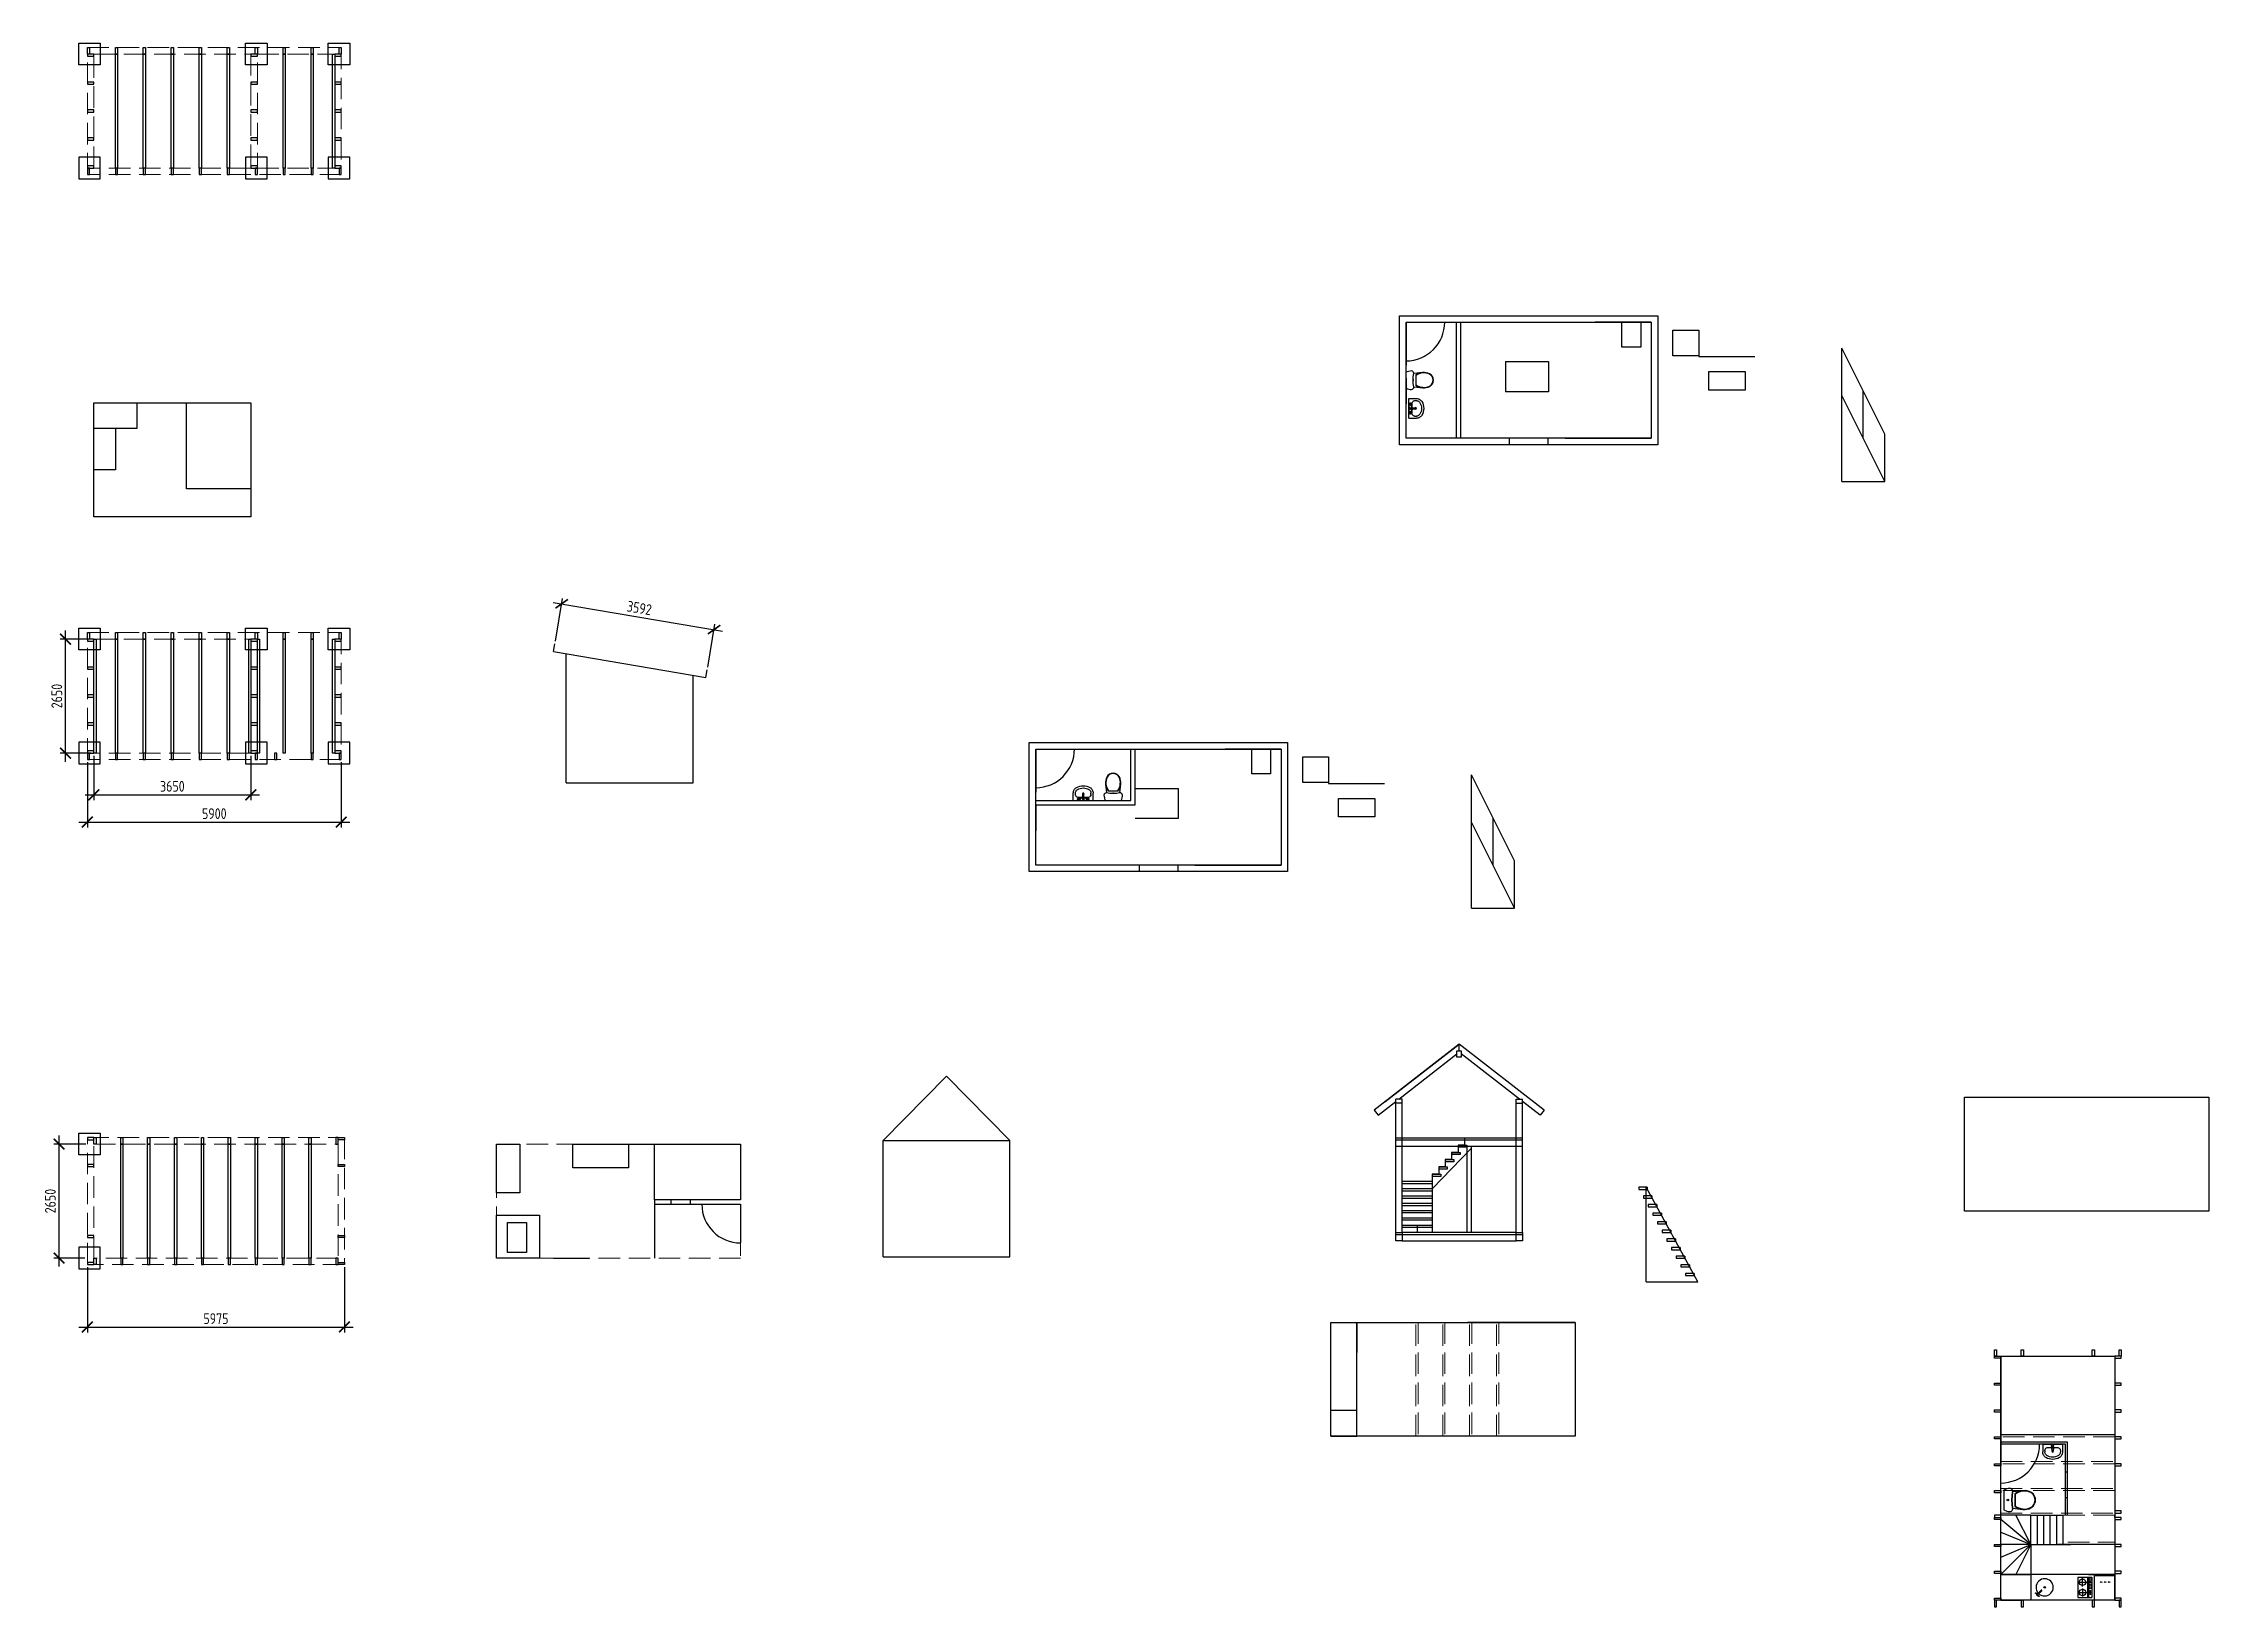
# Model space of a CAD drawing. Header units: millimetres. Extents: x 743280 to 1140305, y -337608 to -106611.
# Drawn here: x 787218 to 837551, y -171345 to -134996 of the extents above; entities that cross this region are included whole.
import ezdxf

# ---------------------------------------------------------------- set-up
doc = ezdxf.new("R2010")
doc.units = ezdxf.units.MM
doc.header["$PDMODE"] = 35
doc.linetypes.add('GOST2.303 4', pattern=[7, 5, -2, 0])
doc.layers.get('Defpoints').update_dxf_attribs({"color": 9})
doc.layers.add('SANTEH', color=7, linetype='Continuous')
doc.layers.add('Сантехника', color=7, linetype='Continuous')
for name, color, linetype, lineweight in [('НЕВИДИМЫЕ', 6, 'GOST2.303 4', 13), ('ОСНОВНЫЕ', 7, 'Continuous', 30), ('Плиты покрытия', 5, 'Continuous', 30), ('РАЗМЕРЫ', 42, 'Continuous', 13)]:
    doc.layers.add(name, color=color, linetype=linetype, lineweight=lineweight)
doc.styles.add('Dim', font='iso9.shx')
doc.styles.add('GOST 2.304', font='CS_Gost2304.shx')
doc.dimstyles.new('СПДС', dxfattribs={"dimtxt": 2.5, "dimasz": 2.5, "dimexe": 1.25, "dimexo": 0.625, "dimtad": 1, "dimdec": 0, "dimtxsty": 'GOST 2.304', "dimblk": 'ARCHTICK', "dimblk1": 'ARCHTICK', "dimblk2": 'ARCHTICK', "dimcen": 2.5, "dimdle": 2, "dimadec": 0, "dimazin": 2, "dimtfac": 0.75, "dimtdec": 4, "dimtmove": 1, "dimatfit": 3, "dimfxl": 1, "dimtolj": 1, "dimarcsym": 1})

msp = doc.modelspace()

# ---------------------------------------------------------------- texts
at = {"ltscale": 0.5, "style": 'Dim'}
msp.add_text('***', height=125, dxfattribs=at).set_placement((835003.3, -170822.4))

# ---------------------------------------------------------------- blocks, each defined once
blk = doc.blocks.new('_ArchTick')
at = {"color": 0, "linetype": 'ByBlock', "const_width": 0.15}
blk.add_lwpolyline([(-0.5, -0.5), (0.5, 0.5)], dxfattribs=at)
blk = doc.blocks.new('*D11')
at = {"layer": 'Defpoints', "color": 0, "ltscale": 100, "transparency": 16777216}
for p in [(787735, -148848), (788418, -148848), (788393, -151498)]:
    blk.add_point(p, dxfattribs=at)
at = {"layer": 'РАЗМЕРЫ', "color": 0, "lineweight": -2, "ltscale": 100, "transparency": 16777216}
for p, q in [((788356, -148848), (787610, -148848)), ((787735, -151698), (787735, -148648)), ((788331, -151498), (787610, -151498))]:
    blk.add_line(p, q, dxfattribs=at)
at = {"layer": 'РАЗМЕРЫ', "color": 0, "lineweight": -2, "ltscale": 100, "transparency": 16777216, "xscale": 250, "yscale": 250, "zscale": 250}
for p, rotation in [((787735, -148848), 90), ((787735, -151498), 270)]:
    blk.add_blockref('_ArchTick', p, dxfattribs=dict(at, rotation=rotation))
at = {"layer": 'РАЗМЕРЫ', "color": 0, "ltscale": 100, "transparency": 16777216, "insert": (787532, -150173), "char_height": 250, "attachment_point": 5, "rotation": 90, "style": 'GOST 2.304'}
blk.add_mtext('\\A1;2650', dxfattribs=at)
blk = doc.blocks.new('*D12')
at = {"layer": 'Defpoints', "color": 0, "ltscale": 100, "transparency": 16777216}
for p in [(788393, -151498), (792043, -151498), (792043, -152470)]:
    blk.add_point(p, dxfattribs=at)
at = {"layer": 'РАЗМЕРЫ', "color": 0, "lineweight": -2, "ltscale": 100, "transparency": 16777216}
for p, q in [((788393, -151560), (788393, -152595)), ((792043, -151560), (792043, -152595)), ((788193, -152470), (792243, -152470))]:
    blk.add_line(p, q, dxfattribs=at)
at = {"layer": 'РАЗМЕРЫ', "color": 0, "lineweight": -2, "ltscale": 100, "transparency": 16777216, "xscale": 250, "yscale": 250, "zscale": 250, "rotation": 180}
blk.add_blockref('_ArchTick', (788393, -152470), dxfattribs=at)
at = {"layer": 'РАЗМЕРЫ', "color": 0, "lineweight": -2, "ltscale": 100, "transparency": 16777216, "xscale": 250, "yscale": 250, "zscale": 250}
blk.add_blockref('_ArchTick', (792043, -152470), dxfattribs=at)
at = {"layer": 'РАЗМЕРЫ', "color": 0, "ltscale": 100, "transparency": 16777216, "insert": (790218, -152270), "char_height": 250, "attachment_point": 5, "style": 'GOST 2.304'}
blk.add_mtext('\\A1;3650', dxfattribs=at)
blk = doc.blocks.new('*D13')
at = {"layer": 'Defpoints', "color": 0, "ltscale": 100, "transparency": 16777216}
for p in [(799110, -148959), (802810, -148627), (802652, -149559)]:
    blk.add_point(p, dxfattribs=at)
at = {"layer": 'РАЗМЕРЫ', "color": 0, "lineweight": -2, "ltscale": 100, "transparency": 16777216}
for p, q in [((799121, -148897), (799289, -147904)), ((799071, -147994), (803007, -148661)), ((802662, -149497), (802831, -148504))]:
    blk.add_line(p, q, dxfattribs=at)
at = {"layer": 'РАЗМЕРЫ', "color": 0, "lineweight": -2, "ltscale": 100, "transparency": 16777216, "xscale": 250, "yscale": 250, "zscale": 250}
for p, rotation in [((799268, -148027), 170.3802722003013), ((802810, -148627), 350.3802722003013)]:
    blk.add_blockref('_ArchTick', p, dxfattribs=dict(at, rotation=rotation))
at = {"layer": 'РАЗМЕРЫ', "color": 0, "ltscale": 100, "transparency": 16777216, "insert": (801073, -148126), "char_height": 250, "attachment_point": 5, "rotation": 350.3803, "style": 'GOST 2.304'}
blk.add_mtext('\\A1;3592', dxfattribs=at)
blk = doc.blocks.new('*D14')
at = {"layer": 'Defpoints', "color": 0, "ltscale": 100, "transparency": 16777216}
for p in [(788243, -151648), (794143, -151648), (794143, -153101)]:
    blk.add_point(p, dxfattribs=at)
at = {"layer": 'РАЗМЕРЫ', "color": 0, "lineweight": -2, "ltscale": 100, "transparency": 16777216}
for p, q in [((788243, -151710), (788243, -153226)), ((794143, -151710), (794143, -153226)), ((788043, -153101), (794343, -153101))]:
    blk.add_line(p, q, dxfattribs=at)
at = {"layer": 'РАЗМЕРЫ', "color": 0, "lineweight": -2, "ltscale": 100, "transparency": 16777216, "xscale": 250, "yscale": 250, "zscale": 250, "rotation": 180}
blk.add_blockref('_ArchTick', (788243, -153101), dxfattribs=at)
at = {"layer": 'РАЗМЕРЫ', "color": 0, "lineweight": -2, "ltscale": 100, "transparency": 16777216, "xscale": 250, "yscale": 250, "zscale": 250}
blk.add_blockref('_ArchTick', (794143, -153101), dxfattribs=at)
at = {"layer": 'РАЗМЕРЫ', "color": 0, "ltscale": 100, "transparency": 16777216, "insert": (791193, -152906), "char_height": 250, "attachment_point": 5, "style": 'GOST 2.304'}
blk.add_mtext('\\A1;5900', dxfattribs=at)
blk = doc.blocks.new('*D15')
at = {"layer": 'Defpoints', "color": 0, "ltscale": 100, "transparency": 16777216}
for p in [(787585, -160589), (788268, -160589), (788243, -163239)]:
    blk.add_point(p, dxfattribs=at)
at = {"layer": 'РАЗМЕРЫ', "color": 0, "lineweight": -2, "ltscale": 100, "transparency": 16777216}
for p, q in [((787585, -163439), (787585, -160389)), ((788206, -160589), (787460, -160589)), ((788181, -163239), (787460, -163239))]:
    blk.add_line(p, q, dxfattribs=at)
at = {"layer": 'РАЗМЕРЫ', "color": 0, "lineweight": -2, "ltscale": 100, "transparency": 16777216, "xscale": 250, "yscale": 250, "zscale": 250}
for p, rotation in [((787585, -160589), 90), ((787585, -163239), 270)]:
    blk.add_blockref('_ArchTick', p, dxfattribs=dict(at, rotation=rotation))
at = {"layer": 'РАЗМЕРЫ', "color": 0, "ltscale": 100, "transparency": 16777216, "insert": (787382, -161914), "char_height": 250, "attachment_point": 5, "rotation": 90, "style": 'GOST 2.304'}
blk.add_mtext('\\A1;2650', dxfattribs=at)
blk = doc.blocks.new('*D16')
at = {"layer": 'Defpoints', "color": 0, "ltscale": 100, "transparency": 16777216}
for p in [(788243, -163389), (794218, -163389), (794218, -164842)]:
    blk.add_point(p, dxfattribs=at)
at = {"layer": 'РАЗМЕРЫ', "color": 0, "lineweight": -2, "ltscale": 100, "transparency": 16777216}
for p, q in [((788243, -163451), (788243, -164967)), ((794218, -163451), (794218, -164967)), ((788043, -164842), (794418, -164842))]:
    blk.add_line(p, q, dxfattribs=at)
at = {"layer": 'РАЗМЕРЫ', "color": 0, "lineweight": -2, "ltscale": 100, "transparency": 16777216, "xscale": 250, "yscale": 250, "zscale": 250, "rotation": 180}
blk.add_blockref('_ArchTick', (788243, -164842), dxfattribs=at)
at = {"layer": 'РАЗМЕРЫ', "color": 0, "lineweight": -2, "ltscale": 100, "transparency": 16777216, "xscale": 250, "yscale": 250, "zscale": 250}
blk.add_blockref('_ArchTick', (794218, -164842), dxfattribs=at)
at = {"layer": 'РАЗМЕРЫ', "color": 0, "ltscale": 100, "transparency": 16777216, "insert": (791231, -164647), "char_height": 250, "attachment_point": 5, "style": 'GOST 2.304'}
blk.add_mtext('\\A1;5975', dxfattribs=at)
blk = doc.blocks.new('Basin 01_71')
at = {"layer": 'SANTEH', "linetype": 'Continuous'}
for p, q in [((0, 350), (0, 172)), ((460, 350), (0, 350)), ((50, 207), (50, 172)), ((100, 313), (102, 315)), ((100, 313), (102, 315)), ((100, 313), (102, 315)), ((100, 313), (102, 315)), ((100, 313), (102, 315)), ((100, 313), (102, 315)), ((100, 313), (102, 311)), ((100, 313), (102, 311)), ((100, 313), (102, 311)), ((100, 313), (102, 311)), ((100, 313), (102, 311)), ((100, 313), (102, 311)), ((102, 315), (104, 317)), ((102, 315), (104, 317)), ((102, 315), (104, 317)), ((102, 315), (104, 317)), ((102, 315), (104, 317)), ((102, 315), (104, 317)), ((102, 311), (104, 309)), ((102, 311), (104, 309)), ((102, 311), (104, 309)), ((102, 311), (104, 309)), ((102, 311), (104, 309)), ((102, 311), (104, 309)), ((104, 317), (108, 318)), ((104, 317), (108, 318)), ((104, 317), (108, 318)), ((104, 317), (108, 318)), ((104, 317), (108, 318)), ((104, 317), (108, 318)), ((104, 309), (108, 308)), ((104, 309), (108, 308)), ((104, 309), (108, 308)), ((104, 309), (108, 308)), ((104, 309), (108, 308)), ((104, 309), (108, 308)), ((108, 318), (113, 318)), ((108, 318), (113, 318)), ((108, 318), (113, 318)), ((108, 318), (113, 318)), ((108, 318), (113, 318)), ((108, 318), (113, 318)), ((108, 308), (113, 308)), ((108, 308), (113, 308)), ((108, 308), (113, 308)), ((108, 308), (113, 308)), ((108, 308), (113, 308)), ((108, 308), (113, 308)), ((113, 318), (114, 317)), ((113, 318), (114, 317)), ((113, 318), (114, 317)), ((113, 318), (114, 317)), ((113, 318), (114, 317)), ((113, 318), (114, 317)), ((113, 308), (114, 309)), ((113, 308), (114, 309)), ((113, 308), (114, 309)), ((113, 308), (114, 309)), ((113, 308), (114, 309)), ((113, 308), (114, 309)), ((114, 317), (114, 318)), ((114, 318), (121, 316)), ((114, 317), (114, 318)), ((114, 318), (121, 316)), ((114, 317), (114, 318)), ((114, 318), (121, 316)), ((114, 317), (114, 318)), ((114, 318), (121, 316)), ((114, 317), (114, 318)), ((114, 318), (121, 316)), ((114, 317), (114, 318)), ((114, 318), (121, 316)), ((114, 308), (121, 310)), ((114, 308), (121, 310)), ((114, 308), (121, 310)), ((114, 308), (121, 310)), ((114, 308), (121, 310)), ((114, 308), (121, 310)), ((114, 309), (114, 308)), ((114, 309), (114, 308)), ((114, 309), (114, 308)), ((114, 309), (114, 308)), ((114, 309), (114, 308)), ((114, 309), (114, 308)), ((121, 316), (127, 315)), ((121, 316), (127, 315)), ((121, 316), (127, 315)), ((121, 316), (127, 315)), ((121, 316), (127, 315)), ((121, 316), (127, 315)), ((121, 310), (127, 311)), ((121, 310), (127, 311)), ((121, 310), (127, 311)), ((121, 310), (127, 311)), ((121, 310), (127, 311)), ((121, 310), (127, 311)), ((129, 342), (127, 337)), ((129, 342), (127, 337)), ((129, 342), (127, 337)), ((129, 342), (127, 337)), ((129, 342), (127, 337)), ((129, 342), (127, 337)), ((127, 337), (128, 332)), ((127, 337), (128, 332)), ((127, 337), (128, 332)), ((127, 337), (128, 332)), ((127, 337), (128, 332)), ((127, 337), (128, 332)), ((128, 316), (127, 315)), ((128, 316), (127, 315)), ((128, 316), (127, 315)), ((128, 316), (127, 315)), ((128, 316), (127, 315)), ((128, 316), (127, 315)), ((127, 315), (127, 314)), ((127, 315), (127, 314)), ((127, 315), (127, 314)), ((127, 315), (127, 314)), ((127, 315), (127, 314)), ((127, 315), (127, 314)), ((127, 314), (127, 313)), ((127, 314), (127, 313)), ((127, 314), (127, 313)), ((127, 314), (127, 313)), ((127, 314), (127, 313)), ((127, 314), (127, 313)), ((127, 313), (127, 311)), ((127, 313), (127, 311)), ((127, 313), (127, 311)), ((127, 313), (127, 311)), ((127, 313), (127, 311)), ((127, 313), (127, 311)), ((127, 311), (128, 310)), ((127, 311), (128, 310)), ((127, 311), (128, 310)), ((127, 311), (128, 310)), ((127, 311), (128, 310)), ((127, 311), (128, 310)), ((127, 289), (128, 294)), ((127, 289), (128, 294)), ((127, 289), (128, 294)), ((127, 289), (128, 294)), ((127, 289), (128, 294)), ((127, 289), (128, 294)), ((129, 285), (127, 289)), ((129, 285), (127, 289)), ((129, 285), (127, 289)), ((129, 285), (127, 289)), ((129, 285), (127, 289)), ((129, 285), (127, 289)), ((128, 332), (128, 332)), ((128, 332), (128, 331)), ((128, 332), (128, 332)), ((128, 332), (128, 331)), ((128, 332), (128, 332)), ((128, 332), (128, 331)), ((128, 332), (128, 332)), ((128, 332), (128, 331)), ((128, 332), (128, 332)), ((128, 332), (128, 331)), ((128, 332), (128, 332)), ((128, 332), (128, 331)), ((128, 331), (130, 325)), ((128, 331), (130, 325)), ((128, 331), (130, 325)), ((128, 331), (130, 325)), ((128, 331), (130, 325)), ((128, 331), (130, 325)), ((129, 317), (128, 316)), ((129, 317), (128, 316)), ((129, 317), (128, 316)), ((129, 317), (128, 316)), ((129, 317), (128, 316)), ((129, 317), (128, 316)), ((128, 310), (129, 309)), ((128, 310), (129, 309)), ((128, 310), (129, 309)), ((128, 310), (129, 309)), ((128, 310), (129, 309)), ((128, 310), (129, 309)), ((128, 295), (130, 302)), ((128, 295), (130, 302)), ((128, 295), (130, 302)), ((128, 295), (130, 302)), ((128, 295), (130, 302)), ((128, 295), (130, 302)), ((128, 294), (128, 295)), ((128, 294), (128, 295)), ((128, 294), (128, 295)), ((128, 294), (128, 295)), ((128, 294), (128, 295)), ((128, 294), (128, 295)), ((128, 294), (128, 294)), ((128, 294), (128, 294)), ((128, 294), (128, 294)), ((128, 294), (128, 294)), ((128, 294), (128, 294)), ((128, 294), (128, 294)), ((130, 343), (129, 342)), ((130, 343), (129, 342)), ((130, 343), (129, 342)), ((130, 343), (129, 342)), ((130, 343), (129, 342)), ((130, 343), (129, 342)), ((130, 318), (129, 317)), ((130, 318), (129, 317)), ((130, 318), (129, 317)), ((130, 318), (129, 317)), ((130, 318), (129, 317)), ((130, 318), (129, 317)), ((129, 309), (130, 308)), ((129, 309), (130, 308)), ((129, 309), (130, 308)), ((129, 309), (130, 308)), ((129, 309), (130, 308)), ((129, 309), (130, 308)), ((130, 283), (129, 285)), ((130, 283), (129, 285)), ((130, 283), (129, 285)), ((130, 283), (129, 285)), ((130, 283), (129, 285)), ((130, 283), (129, 285)), ((132, 345), (130, 343)), ((132, 345), (130, 343)), ((132, 345), (130, 343)), ((132, 345), (130, 343)), ((132, 345), (130, 343)), ((132, 345), (130, 343)), ((130, 325), (130, 318)), ((130, 325), (130, 318)), ((130, 325), (130, 318)), ((130, 325), (130, 318)), ((130, 325), (130, 318)), ((130, 325), (130, 318)), ((131, 319), (130, 318)), ((131, 319), (130, 318)), ((131, 319), (130, 318)), ((131, 319), (130, 318)), ((131, 319), (130, 318)), ((131, 319), (130, 318)), ((130, 308), (131, 308)), ((130, 302), (130, 308)), ((130, 308), (131, 308)), ((130, 302), (130, 308)), ((130, 308), (131, 308)), ((130, 302), (130, 308)), ((130, 308), (131, 308)), ((130, 302), (130, 308)), ((130, 308), (131, 308)), ((130, 302), (130, 308)), ((130, 308), (131, 308)), ((130, 302), (130, 308)), ((132, 281), (130, 283)), ((132, 281), (130, 283)), ((132, 281), (130, 283)), ((132, 281), (130, 283)), ((132, 281), (130, 283)), ((132, 281), (130, 283)), ((132, 319), (131, 319)), ((132, 319), (131, 319)), ((132, 319), (131, 319)), ((132, 319), (131, 319)), ((132, 319), (131, 319)), ((132, 319), (131, 319)), ((131, 308), (132, 308)), ((131, 308), (132, 308)), ((131, 308), (132, 308)), ((131, 308), (132, 308)), ((131, 308), (132, 308)), ((131, 308), (132, 308)), ((132, 347), (328, 347)), ((132, 345), (135, 343)), ((132, 345), (135, 343)), ((132, 345), (135, 343)), ((132, 345), (135, 343)), ((132, 345), (135, 343)), ((132, 345), (135, 343)), ((133, 319), (132, 319)), ((133, 319), (132, 319)), ((133, 319), (132, 319)), ((133, 319), (132, 319)), ((133, 319), (132, 319)), ((133, 319), (132, 319)), ((132, 308), (133, 308)), ((132, 308), (133, 308)), ((132, 308), (133, 308)), ((132, 308), (133, 308)), ((132, 308), (133, 308)), ((132, 308), (133, 308)), ((132, 281), (135, 283)), ((132, 281), (135, 283)), ((132, 281), (135, 283)), ((132, 281), (135, 283)), ((132, 281), (135, 283)), ((132, 281), (135, 283)), ((132, 279), (217, 279)), ((135, 318), (133, 319)), ((135, 318), (133, 319)), ((135, 318), (133, 319)), ((135, 318), (133, 319)), ((135, 318), (133, 319)), ((135, 318), (133, 319)), ((133, 308), (135, 308)), ((133, 308), (135, 308)), ((133, 308), (135, 308)), ((133, 308), (135, 308)), ((133, 308), (135, 308)), ((133, 308), (135, 308)), ((135, 343), (136, 342)), ((135, 343), (136, 342)), ((135, 343), (136, 342)), ((135, 343), (136, 342)), ((135, 343), (136, 342)), ((135, 343), (136, 342)), ((137, 331), (135, 325)), ((137, 331), (135, 325)), ((137, 331), (135, 325)), ((137, 331), (135, 325)), ((137, 331), (135, 325)), ((137, 331), (135, 325)), ((135, 325), (135, 318)), ((135, 325), (135, 318)), ((135, 325), (135, 318)), ((135, 325), (135, 318)), ((135, 325), (135, 318)), ((135, 325), (135, 318)), ((136, 318), (135, 318)), ((136, 318), (135, 318)), ((136, 318), (135, 318)), ((136, 318), (135, 318)), ((136, 318), (135, 318)), ((136, 318), (135, 318)), ((135, 308), (136, 309)), ((135, 308), (136, 309)), ((135, 308), (136, 309)), ((135, 308), (136, 309)), ((135, 308), (136, 309)), ((135, 308), (136, 309)), ((135, 302), (135, 308)), ((135, 302), (135, 308)), ((135, 302), (135, 308)), ((135, 302), (135, 308)), ((135, 302), (135, 308)), ((135, 302), (135, 308)), ((137, 295), (135, 302)), ((137, 295), (135, 302)), ((137, 295), (135, 302)), ((137, 295), (135, 302)), ((137, 295), (135, 302)), ((137, 295), (135, 302)), ((135, 283), (136, 285)), ((135, 283), (136, 285)), ((135, 283), (136, 285)), ((135, 283), (136, 285)), ((135, 283), (136, 285)), ((135, 283), (136, 285)), ((136, 342), (138, 337)), ((136, 342), (138, 337)), ((136, 342), (138, 337)), ((136, 342), (138, 337)), ((136, 342), (138, 337)), ((136, 342), (138, 337)), ((137, 317), (136, 318)), ((137, 317), (136, 318)), ((137, 317), (136, 318)), ((137, 317), (136, 318)), ((137, 317), (136, 318)), ((137, 317), (136, 318)), ((136, 309), (137, 310)), ((136, 309), (137, 310)), ((136, 309), (137, 310)), ((136, 309), (137, 310)), ((136, 309), (137, 310)), ((136, 309), (137, 310)), ((136, 285), (138, 289)), ((136, 285), (138, 289)), ((136, 285), (138, 289)), ((136, 285), (138, 289)), ((136, 285), (138, 289)), ((136, 285), (138, 289)), ((138, 337), (137, 332)), ((138, 337), (137, 332)), ((138, 337), (137, 332)), ((138, 337), (137, 332)), ((138, 337), (137, 332)), ((138, 337), (137, 332)), ((137, 332), (137, 332)), ((137, 332), (137, 331)), ((137, 332), (137, 332)), ((137, 332), (137, 331)), ((137, 332), (137, 332)), ((137, 332), (137, 331)), ((137, 332), (137, 332)), ((137, 332), (137, 331)), ((137, 332), (137, 332)), ((137, 332), (137, 331)), ((137, 332), (137, 332)), ((137, 332), (137, 331)), ((138, 316), (137, 317)), ((138, 316), (137, 317)), ((138, 316), (137, 317)), ((138, 316), (137, 317)), ((138, 316), (137, 317)), ((138, 316), (137, 317)), ((137, 310), (138, 311)), ((137, 310), (138, 311)), ((137, 310), (138, 311)), ((137, 310), (138, 311)), ((137, 310), (138, 311)), ((137, 310), (138, 311)), ((137, 294), (137, 295)), ((137, 294), (137, 295)), ((137, 294), (137, 295)), ((137, 294), (137, 295)), ((137, 294), (137, 295)), ((137, 294), (137, 295)), ((138, 289), (137, 294)), ((137, 294), (137, 294)), ((138, 289), (137, 294)), ((137, 294), (137, 294)), ((138, 289), (137, 294)), ((137, 294), (137, 294)), ((138, 289), (137, 294)), ((137, 294), (137, 294)), ((138, 289), (137, 294)), ((137, 294), (137, 294)), ((138, 289), (137, 294)), ((137, 294), (137, 294)), ((138, 315), (138, 316)), ((144, 316), (138, 316)), ((138, 315), (138, 316)), ((144, 316), (138, 316)), ((138, 315), (138, 316)), ((144, 316), (138, 316)), ((138, 315), (138, 316)), ((144, 316), (138, 316)), ((138, 315), (138, 316)), ((144, 316), (138, 316)), ((138, 315), (138, 316)), ((144, 316), (138, 316)), ((138, 313), (138, 315)), ((138, 313), (138, 315)), ((138, 313), (138, 315)), ((138, 313), (138, 315)), ((138, 313), (138, 315)), ((138, 313), (138, 315)), ((138, 312), (138, 313)), ((138, 312), (138, 313)), ((138, 312), (138, 313)), ((138, 312), (138, 313)), ((138, 312), (138, 313)), ((138, 312), (138, 313)), ((138, 311), (138, 312)), ((138, 311), (138, 312)), ((138, 311), (138, 312)), ((138, 311), (138, 312)), ((138, 311), (138, 312)), ((138, 311), (138, 312)), ((144, 310), (138, 311)), ((144, 310), (138, 311)), ((144, 310), (138, 311)), ((144, 310), (138, 311)), ((144, 310), (138, 311)), ((144, 310), (138, 311)), ((139, 278), (139, 278)), ((321, 278), (139, 278)), ((151, 318), (144, 316)), ((151, 318), (144, 316)), ((151, 318), (144, 316)), ((151, 318), (144, 316)), ((151, 318), (144, 316)), ((151, 318), (144, 316)), ((151, 308), (144, 310)), ((151, 308), (144, 310)), ((151, 308), (144, 310)), ((151, 308), (144, 310)), ((151, 308), (144, 310)), ((151, 308), (144, 310)), ((152, 318), (151, 317)), ((151, 317), (151, 318)), ((152, 318), (151, 317)), ((151, 317), (151, 318)), ((152, 318), (151, 317)), ((151, 317), (151, 318)), ((152, 318), (151, 317)), ((151, 317), (151, 318)), ((152, 318), (151, 317)), ((151, 317), (151, 318)), ((152, 318), (151, 317)), ((151, 317), (151, 318)), ((152, 308), (151, 309)), ((151, 309), (151, 308)), ((152, 308), (151, 309)), ((151, 309), (151, 308)), ((152, 308), (151, 309)), ((151, 309), (151, 308)), ((152, 308), (151, 309)), ((151, 309), (151, 308)), ((152, 308), (151, 309)), ((151, 309), (151, 308)), ((152, 308), (151, 309)), ((151, 309), (151, 308)), ((156, 318), (152, 318)), ((156, 318), (152, 318)), ((156, 318), (152, 318)), ((156, 318), (152, 318)), ((156, 318), (152, 318)), ((156, 318), (152, 318)), ((156, 308), (152, 308)), ((156, 308), (152, 308)), ((156, 308), (152, 308)), ((156, 308), (152, 308)), ((156, 308), (152, 308)), ((156, 308), (152, 308)), ((161, 317), (156, 318)), ((161, 317), (156, 318)), ((161, 317), (156, 318)), ((161, 317), (156, 318)), ((161, 317), (156, 318)), ((161, 317), (156, 318)), ((161, 309), (156, 308)), ((161, 309), (156, 308)), ((161, 309), (156, 308)), ((161, 309), (156, 308)), ((161, 309), (156, 308)), ((161, 309), (156, 308)), ((162, 315), (161, 317)), ((162, 315), (161, 317)), ((162, 315), (161, 317)), ((162, 315), (161, 317)), ((162, 315), (161, 317)), ((162, 315), (161, 317)), ((162, 311), (161, 309)), ((162, 311), (161, 309)), ((162, 311), (161, 309)), ((162, 311), (161, 309)), ((162, 311), (161, 309)), ((162, 311), (161, 309)), ((165, 313), (162, 315)), ((165, 313), (162, 315)), ((165, 313), (162, 315)), ((165, 313), (162, 315)), ((165, 313), (162, 315)), ((165, 313), (162, 315)), ((165, 313), (162, 311)), ((165, 313), (162, 311)), ((165, 313), (162, 311)), ((165, 313), (162, 311)), ((165, 313), (162, 311)), ((165, 313), (162, 311)), ((214, 305), (215, 298)), ((215, 298), (216, 285)), ((216, 285), (217, 267)), ((217, 200), (216, 196)), ((216, 196), (217, 192)), ((217, 267), (218, 252)), ((218, 203), (217, 201)), ((217, 201), (217, 200)), ((217, 192), (220, 188)), ((217, 192), (217, 192)), ((218, 252), (219, 245)), ((219, 210), (218, 199)), ((219, 245), (219, 235)), ((219, 235), (219, 221)), ((219, 221), (219, 210)), ((220, 188), (223, 186)), ((223, 186), (228, 184)), ((228, 184), (232, 184)), ((228, 184), (228, 184)), ((232, 184), (237, 186)), ((232, 184), (232, 184)), ((237, 186), (240, 188)), ((240, 188), (243, 192)), ((242, 252), (241, 245)), ((241, 245), (241, 235)), ((241, 235), (241, 221)), ((241, 221), (241, 210)), ((241, 210), (242, 199)), ((243, 267), (242, 252)), ((243, 201), (242, 203)), ((244, 285), (243, 267)), ((243, 279), (328, 279)), ((243, 201), (243, 200)), ((244, 196), (243, 200)), ((243, 192), (244, 196)), ((243, 192), (243, 192)), ((245, 298), (244, 285)), ((246, 305), (245, 298)), ((295, 313), (298, 315)), ((295, 313), (298, 315)), ((295, 313), (298, 315)), ((295, 313), (298, 315)), ((295, 313), (298, 315)), ((295, 313), (298, 315)), ((295, 313), (298, 311)), ((295, 313), (298, 311)), ((295, 313), (298, 311)), ((295, 313), (298, 311)), ((295, 313), (298, 311)), ((295, 313), (298, 311)), ((298, 315), (299, 317)), ((298, 315), (299, 317)), ((298, 315), (299, 317)), ((298, 315), (299, 317)), ((298, 315), (299, 317)), ((298, 315), (299, 317)), ((298, 311), (299, 309)), ((298, 311), (299, 309)), ((298, 311), (299, 309)), ((298, 311), (299, 309)), ((298, 311), (299, 309)), ((298, 311), (299, 309)), ((299, 317), (304, 318)), ((299, 317), (304, 318)), ((299, 317), (304, 318)), ((299, 317), (304, 318)), ((299, 317), (304, 318)), ((299, 317), (304, 318)), ((299, 309), (304, 308)), ((299, 309), (304, 308)), ((299, 309), (304, 308)), ((299, 309), (304, 308)), ((299, 309), (304, 308)), ((299, 309), (304, 308)), ((304, 318), (308, 318)), ((304, 318), (308, 318)), ((304, 318), (308, 318)), ((304, 318), (308, 318)), ((304, 318), (308, 318)), ((304, 318), (308, 318)), ((304, 308), (308, 308)), ((304, 308), (308, 308)), ((304, 308), (308, 308)), ((304, 308), (308, 308)), ((304, 308), (308, 308)), ((304, 308), (308, 308)), ((308, 318), (309, 317)), ((308, 318), (309, 317)), ((308, 318), (309, 317)), ((308, 318), (309, 317)), ((308, 318), (309, 317)), ((308, 318), (309, 317)), ((308, 308), (309, 309)), ((308, 308), (309, 309)), ((308, 308), (309, 309)), ((308, 308), (309, 309)), ((308, 308), (309, 309)), ((308, 308), (309, 309)), ((309, 317), (309, 318)), ((309, 318), (316, 316)), ((309, 317), (309, 318)), ((309, 318), (316, 316)), ((309, 317), (309, 318)), ((309, 318), (316, 316)), ((309, 317), (309, 318)), ((309, 318), (316, 316)), ((309, 317), (309, 318)), ((309, 318), (316, 316)), ((309, 317), (309, 318)), ((309, 318), (316, 316)), ((309, 308), (316, 310)), ((309, 308), (316, 310)), ((309, 308), (316, 310)), ((309, 308), (316, 310)), ((309, 308), (316, 310)), ((309, 308), (316, 310)), ((309, 309), (309, 308)), ((309, 309), (309, 308)), ((309, 309), (309, 308)), ((309, 309), (309, 308)), ((309, 309), (309, 308)), ((309, 309), (309, 308)), ((316, 316), (322, 315)), ((316, 316), (322, 315)), ((316, 316), (322, 315)), ((316, 316), (322, 315)), ((316, 316), (322, 315)), ((316, 316), (322, 315)), ((316, 310), (322, 311)), ((316, 310), (322, 311)), ((316, 310), (322, 311)), ((316, 310), (322, 311)), ((316, 310), (322, 311)), ((316, 310), (322, 311)), ((324, 342), (322, 337)), ((324, 342), (322, 337)), ((324, 342), (322, 337)), ((324, 342), (322, 337)), ((324, 342), (322, 337)), ((324, 342), (322, 337)), ((322, 337), (323, 332)), ((322, 337), (323, 332)), ((322, 337), (323, 332)), ((322, 337), (323, 332)), ((322, 337), (323, 332)), ((322, 337), (323, 332)), ((323, 316), (322, 315)), ((323, 316), (322, 315)), ((323, 316), (322, 315)), ((323, 316), (322, 315)), ((323, 316), (322, 315)), ((323, 316), (322, 315)), ((322, 315), (322, 314)), ((322, 315), (322, 314)), ((322, 315), (322, 314)), ((322, 315), (322, 314)), ((322, 315), (322, 314)), ((322, 315), (322, 314)), ((322, 314), (322, 313)), ((322, 314), (322, 313)), ((322, 314), (322, 313)), ((322, 314), (322, 313)), ((322, 314), (322, 313)), ((322, 314), (322, 313)), ((322, 313), (322, 311)), ((322, 313), (322, 311)), ((322, 313), (322, 311)), ((322, 313), (322, 311)), ((322, 313), (322, 311)), ((322, 313), (322, 311)), ((322, 311), (323, 310)), ((322, 311), (323, 310)), ((322, 311), (323, 310)), ((322, 311), (323, 310)), ((322, 311), (323, 310)), ((322, 311), (323, 310)), ((322, 289), (323, 294)), ((322, 289), (323, 294)), ((322, 289), (323, 294)), ((322, 289), (323, 294)), ((322, 289), (323, 294)), ((322, 289), (323, 294)), ((324, 285), (322, 289)), ((324, 285), (322, 289)), ((324, 285), (322, 289)), ((324, 285), (322, 289)), ((324, 285), (322, 289)), ((324, 285), (322, 289)), ((323, 332), (323, 332)), ((323, 332), (323, 331)), ((323, 332), (323, 332)), ((323, 332), (323, 331)), ((323, 332), (323, 332)), ((323, 332), (323, 331)), ((323, 332), (323, 332)), ((323, 332), (323, 331)), ((323, 332), (323, 332)), ((323, 332), (323, 331)), ((323, 332), (323, 332)), ((323, 332), (323, 331)), ((323, 331), (325, 325)), ((323, 331), (325, 325)), ((323, 331), (325, 325)), ((323, 331), (325, 325)), ((323, 331), (325, 325)), ((323, 331), (325, 325)), ((324, 317), (323, 316)), ((324, 317), (323, 316)), ((324, 317), (323, 316)), ((324, 317), (323, 316)), ((324, 317), (323, 316)), ((324, 317), (323, 316)), ((323, 310), (324, 309)), ((323, 310), (324, 309)), ((323, 310), (324, 309)), ((323, 310), (324, 309)), ((323, 310), (324, 309)), ((323, 310), (324, 309)), ((323, 295), (325, 302)), ((323, 295), (325, 302)), ((323, 295), (325, 302)), ((323, 295), (325, 302)), ((323, 295), (325, 302)), ((323, 295), (325, 302)), ((323, 294), (323, 295)), ((323, 294), (323, 295)), ((323, 294), (323, 295)), ((323, 294), (323, 295)), ((323, 294), (323, 295)), ((323, 294), (323, 295)), ((323, 294), (323, 294)), ((323, 294), (323, 294)), ((323, 294), (323, 294)), ((323, 294), (323, 294)), ((323, 294), (323, 294)), ((323, 294), (323, 294)), ((325, 343), (324, 342)), ((325, 343), (324, 342)), ((325, 343), (324, 342)), ((325, 343), (324, 342)), ((325, 343), (324, 342)), ((325, 343), (324, 342)), ((325, 318), (324, 317)), ((325, 318), (324, 317)), ((325, 318), (324, 317)), ((325, 318), (324, 317)), ((325, 318), (324, 317)), ((325, 318), (324, 317)), ((324, 309), (325, 308)), ((324, 309), (325, 308)), ((324, 309), (325, 308)), ((324, 309), (325, 308)), ((324, 309), (325, 308)), ((324, 309), (325, 308)), ((325, 283), (324, 285)), ((325, 283), (324, 285)), ((325, 283), (324, 285)), ((325, 283), (324, 285)), ((325, 283), (324, 285)), ((325, 283), (324, 285)), ((328, 345), (325, 343)), ((328, 345), (325, 343)), ((328, 345), (325, 343)), ((328, 345), (325, 343)), ((328, 345), (325, 343)), ((328, 345), (325, 343)), ((325, 325), (325, 318)), ((325, 325), (325, 318)), ((325, 325), (325, 318)), ((325, 325), (325, 318)), ((325, 325), (325, 318)), ((325, 325), (325, 318)), ((326, 319), (325, 318)), ((326, 319), (325, 318)), ((326, 319), (325, 318)), ((326, 319), (325, 318)), ((326, 319), (325, 318)), ((326, 319), (325, 318)), ((325, 308), (326, 308)), ((325, 302), (325, 308)), ((325, 308), (326, 308)), ((325, 302), (325, 308)), ((325, 308), (326, 308)), ((325, 302), (325, 308)), ((325, 308), (326, 308)), ((325, 302), (325, 308)), ((325, 308), (326, 308)), ((325, 302), (325, 308)), ((325, 308), (326, 308)), ((325, 302), (325, 308)), ((328, 281), (325, 283)), ((328, 281), (325, 283)), ((328, 281), (325, 283)), ((328, 281), (325, 283)), ((328, 281), (325, 283)), ((328, 281), (325, 283)), ((327, 319), (326, 319)), ((327, 319), (326, 319)), ((327, 319), (326, 319)), ((327, 319), (326, 319)), ((327, 319), (326, 319)), ((327, 319), (326, 319)), ((326, 308), (327, 308)), ((326, 308), (327, 308)), ((326, 308), (327, 308)), ((326, 308), (327, 308)), ((326, 308), (327, 308)), ((326, 308), (327, 308)), ((328, 319), (327, 319)), ((328, 319), (327, 319)), ((328, 319), (327, 319)), ((328, 319), (327, 319)), ((328, 319), (327, 319)), ((328, 319), (327, 319)), ((327, 308), (328, 308)), ((327, 308), (328, 308)), ((327, 308), (328, 308)), ((327, 308), (328, 308)), ((327, 308), (328, 308)), ((327, 308), (328, 308)), ((328, 345), (330, 343)), ((328, 345), (330, 343)), ((328, 345), (330, 343)), ((328, 345), (330, 343)), ((328, 345), (330, 343)), ((328, 345), (330, 343)), ((330, 318), (328, 319)), ((330, 318), (328, 319)), ((330, 318), (328, 319)), ((330, 318), (328, 319)), ((330, 318), (328, 319)), ((330, 318), (328, 319)), ((328, 308), (330, 308)), ((328, 308), (330, 308)), ((328, 308), (330, 308)), ((328, 308), (330, 308)), ((328, 308), (330, 308)), ((328, 308), (330, 308)), ((328, 281), (330, 283)), ((328, 281), (330, 283)), ((328, 281), (330, 283)), ((328, 281), (330, 283)), ((328, 281), (330, 283)), ((328, 281), (330, 283)), ((330, 343), (331, 342)), ((330, 343), (331, 342)), ((330, 343), (331, 342)), ((330, 343), (331, 342)), ((330, 343), (331, 342)), ((330, 343), (331, 342)), ((332, 331), (330, 325)), ((332, 331), (330, 325)), ((332, 331), (330, 325)), ((332, 331), (330, 325)), ((332, 331), (330, 325)), ((332, 331), (330, 325)), ((330, 325), (330, 318)), ((330, 325), (330, 318)), ((330, 325), (330, 318)), ((330, 325), (330, 318)), ((330, 325), (330, 318)), ((330, 325), (330, 318)), ((331, 318), (330, 318)), ((331, 318), (330, 318)), ((331, 318), (330, 318)), ((331, 318), (330, 318)), ((331, 318), (330, 318)), ((331, 318), (330, 318)), ((330, 308), (331, 309)), ((330, 308), (331, 309)), ((330, 308), (331, 309)), ((330, 308), (331, 309)), ((330, 308), (331, 309)), ((330, 308), (331, 309)), ((330, 302), (330, 308)), ((330, 302), (330, 308)), ((330, 302), (330, 308)), ((330, 302), (330, 308)), ((330, 302), (330, 308)), ((330, 302), (330, 308)), ((332, 295), (330, 302)), ((332, 295), (330, 302)), ((332, 295), (330, 302)), ((332, 295), (330, 302)), ((332, 295), (330, 302)), ((332, 295), (330, 302)), ((330, 283), (331, 285)), ((330, 283), (331, 285)), ((330, 283), (331, 285)), ((330, 283), (331, 285)), ((330, 283), (331, 285)), ((330, 283), (331, 285)), ((331, 342), (333, 337)), ((331, 342), (333, 337)), ((331, 342), (333, 337)), ((331, 342), (333, 337)), ((331, 342), (333, 337)), ((331, 342), (333, 337)), ((332, 317), (331, 318)), ((332, 317), (331, 318)), ((332, 317), (331, 318)), ((332, 317), (331, 318)), ((332, 317), (331, 318)), ((332, 317), (331, 318)), ((331, 309), (332, 310)), ((331, 309), (332, 310)), ((331, 309), (332, 310)), ((331, 309), (332, 310)), ((331, 309), (332, 310)), ((331, 309), (332, 310)), ((331, 285), (333, 289)), ((331, 285), (333, 289)), ((331, 285), (333, 289)), ((331, 285), (333, 289)), ((331, 285), (333, 289)), ((331, 285), (333, 289)), ((333, 337), (332, 332)), ((333, 337), (332, 332)), ((333, 337), (332, 332)), ((333, 337), (332, 332)), ((333, 337), (332, 332)), ((333, 337), (332, 332)), ((332, 332), (332, 332)), ((332, 332), (332, 331)), ((332, 332), (332, 332)), ((332, 332), (332, 331)), ((332, 332), (332, 332)), ((332, 332), (332, 331)), ((332, 332), (332, 332)), ((332, 332), (332, 331)), ((332, 332), (332, 332)), ((332, 332), (332, 331)), ((332, 332), (332, 332)), ((332, 332), (332, 331)), ((333, 316), (332, 317)), ((333, 316), (332, 317)), ((333, 316), (332, 317)), ((333, 316), (332, 317)), ((333, 316), (332, 317)), ((333, 316), (332, 317)), ((332, 310), (333, 311)), ((332, 310), (333, 311)), ((332, 310), (333, 311)), ((332, 310), (333, 311)), ((332, 310), (333, 311)), ((332, 310), (333, 311)), ((332, 294), (332, 295)), ((332, 294), (332, 295)), ((332, 294), (332, 295)), ((332, 294), (332, 295)), ((332, 294), (332, 295)), ((332, 294), (332, 295)), ((333, 289), (332, 294)), ((332, 294), (332, 294)), ((333, 289), (332, 294)), ((332, 294), (332, 294)), ((333, 289), (332, 294)), ((332, 294), (332, 294)), ((333, 289), (332, 294)), ((332, 294), (332, 294)), ((333, 289), (332, 294)), ((332, 294), (332, 294)), ((333, 289), (332, 294)), ((332, 294), (332, 294)), ((333, 315), (333, 316)), ((339, 316), (333, 316)), ((333, 315), (333, 316)), ((339, 316), (333, 316)), ((333, 315), (333, 316)), ((339, 316), (333, 316)), ((333, 315), (333, 316)), ((339, 316), (333, 316)), ((333, 315), (333, 316)), ((339, 316), (333, 316)), ((333, 315), (333, 316)), ((339, 316), (333, 316)), ((333, 313), (333, 315)), ((333, 313), (333, 315)), ((333, 313), (333, 315)), ((333, 313), (333, 315)), ((333, 313), (333, 315)), ((333, 313), (333, 315)), ((333, 312), (333, 313)), ((333, 312), (333, 313)), ((333, 312), (333, 313)), ((333, 312), (333, 313)), ((333, 312), (333, 313)), ((333, 312), (333, 313)), ((333, 311), (333, 312)), ((333, 311), (333, 312)), ((333, 311), (333, 312)), ((333, 311), (333, 312)), ((333, 311), (333, 312)), ((333, 311), (333, 312)), ((339, 310), (333, 311)), ((339, 310), (333, 311)), ((339, 310), (333, 311)), ((339, 310), (333, 311)), ((339, 310), (333, 311)), ((339, 310), (333, 311)), ((346, 318), (339, 316)), ((346, 318), (339, 316)), ((346, 318), (339, 316)), ((346, 318), (339, 316)), ((346, 318), (339, 316)), ((346, 318), (339, 316)), ((346, 308), (339, 310)), ((346, 308), (339, 310)), ((346, 308), (339, 310)), ((346, 308), (339, 310)), ((346, 308), (339, 310)), ((346, 308), (339, 310)), ((347, 318), (346, 317)), ((346, 317), (346, 318)), ((347, 318), (346, 317)), ((346, 317), (346, 318)), ((347, 318), (346, 317)), ((346, 317), (346, 318)), ((347, 318), (346, 317)), ((346, 317), (346, 318)), ((347, 318), (346, 317)), ((346, 317), (346, 318)), ((347, 318), (346, 317)), ((346, 317), (346, 318)), ((347, 308), (346, 309)), ((346, 309), (346, 308)), ((347, 308), (346, 309)), ((346, 309), (346, 308)), ((347, 308), (346, 309)), ((346, 309), (346, 308)), ((347, 308), (346, 309)), ((346, 309), (346, 308)), ((347, 308), (346, 309)), ((346, 309), (346, 308)), ((347, 308), (346, 309)), ((346, 309), (346, 308)), ((352, 318), (347, 318)), ((352, 318), (347, 318)), ((352, 318), (347, 318)), ((352, 318), (347, 318)), ((352, 318), (347, 318)), ((352, 318), (347, 318)), ((352, 308), (347, 308)), ((352, 308), (347, 308)), ((352, 308), (347, 308)), ((352, 308), (347, 308)), ((352, 308), (347, 308)), ((352, 308), (347, 308)), ((356, 317), (352, 318)), ((356, 317), (352, 318)), ((356, 317), (352, 318)), ((356, 317), (352, 318)), ((356, 317), (352, 318)), ((356, 317), (352, 318)), ((356, 309), (352, 308)), ((356, 309), (352, 308)), ((356, 309), (352, 308)), ((356, 309), (352, 308)), ((356, 309), (352, 308)), ((356, 309), (352, 308)), ((358, 315), (356, 317)), ((358, 315), (356, 317)), ((358, 315), (356, 317)), ((358, 315), (356, 317)), ((358, 315), (356, 317)), ((358, 315), (356, 317)), ((358, 311), (356, 309)), ((358, 311), (356, 309)), ((358, 311), (356, 309)), ((358, 311), (356, 309)), ((358, 311), (356, 309)), ((358, 311), (356, 309)), ((360, 313), (358, 315)), ((360, 313), (358, 315)), ((360, 313), (358, 315)), ((360, 313), (358, 315)), ((360, 313), (358, 315)), ((360, 313), (358, 315)), ((360, 313), (358, 311)), ((360, 313), (358, 311)), ((360, 313), (358, 311)), ((360, 313), (358, 311)), ((360, 313), (358, 311)), ((360, 313), (358, 311)), ((410, 207), (410, 172)), ((460, 350), (460, 172))]:
    blk.add_line(p, q, dxfattribs=at)
for points in [[(0, 172), (1, 152), (5, 133), (11, 114), (20, 96), (30, 80), (43, 66), (57, 53), (73, 42)], [(139, 278), (122, 277), (105, 273), (90, 266), (76, 257), (65, 247), (57, 235), (52, 221), (50, 207)], [(50, 172), (51, 159), (53, 147), (57, 135), (63, 124), (69, 113), (77, 104), (86, 96), (97, 89)], [(73, 42), (110, 24), (149, 11), (189, 3), (230, 0), (271, 3), (311, 11), (350, 24), (387, 42)], [(97, 89), (128, 73), (161, 62), (195, 55), (230, 53), (265, 55), (299, 62), (332, 73), (363, 89)], [(410, 207), (408, 221), (403, 235), (395, 247), (384, 257), (370, 266), (355, 273), (338, 277), (321, 278)], [(363, 89), (374, 96), (383, 104), (391, 113), (397, 124), (403, 135), (407, 147), (409, 159), (410, 172)], [(387, 42), (403, 53), (417, 66), (430, 80), (440, 96), (449, 114), (455, 133), (459, 152), (460, 172)]]:
    blk.add_lwpolyline(points, dxfattribs=at)
blk.add_circle((230, 189), 17.5, dxfattribs=at)
for centre, radius, start, end in [((132, 313), 33.8, 90, 270), ((132, 313), 23.7, 102.6646, 167.4213), ((132, 313), 23.7, 192.6646, 257.4213), ((132, 313), 23.7, 12.6646, 77.4213), ((132, 313), 23.7, 282.6646, 347.4213), ((230, 313), 18, 333.1469, 206.8531), ((328, 313), 23.7, 102.5787, 167.3354), ((328, 313), 23.7, 192.5787, 257.3354), ((328, 313), 33.8, 270, 90), ((328, 313), 23.7, 12.5787, 77.3354), ((328, 313), 23.7, 282.5787, 347.3354)]:
    blk.add_arc(centre, radius, start, end, dxfattribs=at)
blk = doc.blocks.new('WC UT 01_100')
at = {"layer": 'SANTEH', "linetype": 'Continuous'}
for p, q in [((2, 545), (0, 512)), ((0, 512), (5, 490)), ((8, 578), (2, 545)), ((17, 610), (8, 578)), ((30, 640), (17, 610)), ((400, 640), (30, 640)), ((413, 610), (400, 640)), ((422, 578), (413, 610)), ((428, 545), (422, 578)), ((425, 490), (430, 512)), ((430, 512), (428, 545)), ((5, 490), (19, 472)), ((19, 472), (39, 462)), ((39, 462), (62, 461)), ((40, 253), (39, 211)), ((39, 211), (43, 170)), ((62, 461), (40, 253)), ((47, 295), (40, 253)), ((43, 170), (53, 130)), ((48, 252), (46, 212)), ((46, 212), (51, 171)), ((59, 336), (47, 295)), ((55, 295), (48, 252)), ((51, 171), (61, 132)), ((53, 130), (69, 91)), ((67, 336), (55, 295)), ((75, 376), (59, 336)), ((61, 132), (76, 94)), ((62, 461), (100, 468)), ((84, 375), (67, 336)), ((69, 91), (94, 54)), ((96, 413), (75, 376)), ((76, 94), (100, 59)), ((105, 413), (84, 375)), ((94, 54), (129, 25)), ((334, 413), (96, 413)), ((100, 468), (138, 473)), ((100, 59), (133, 31)), ((129, 25), (170, 6)), ((133, 31), (172, 14)), ((138, 473), (177, 476)), ((170, 6), (215, 0)), ((172, 14), (215, 8)), ((177, 476), (215, 477)), ((196, 476), (198, 474)), ((198, 474), (206, 468)), ((206, 468), (215, 466)), ((213, 477), (215, 476)), ((215, 476), (217, 477)), ((215, 477), (253, 476)), ((215, 466), (224, 468)), ((215, 8), (258, 14)), ((215, 0), (260, 6)), ((224, 468), (232, 474)), ((232, 474), (234, 476)), ((253, 476), (292, 473)), ((258, 14), (297, 31)), ((260, 6), (301, 25)), ((292, 473), (330, 468)), ((297, 31), (330, 59)), ((301, 25), (336, 54)), ((346, 375), (325, 413)), ((330, 468), (368, 461)), ((330, 59), (354, 94)), ((355, 376), (334, 413)), ((336, 54), (361, 91)), ((363, 336), (346, 375)), ((354, 94), (369, 132)), ((371, 336), (355, 376)), ((361, 91), (377, 130)), ((375, 295), (363, 336)), ((368, 461), (391, 462)), ((390, 253), (368, 461)), ((369, 132), (379, 171)), ((383, 295), (371, 336)), ((382, 252), (375, 295)), ((377, 130), (387, 170)), ((379, 171), (384, 212)), ((384, 212), (382, 252)), ((390, 253), (383, 295)), ((387, 170), (391, 211)), ((391, 211), (390, 253)), ((391, 462), (411, 472)), ((411, 472), (425, 490))]:
    blk.add_line(p, q, dxfattribs=at)
blk = doc.blocks.new('s_45')
at = {"layer": 'SANTEH', "flags": 128}
for points in [[(188, 0), (206, 189, 0.2888), (180, 256, 0.224419), (71, 257), (0, 229), (0, -229), (71, -257, 0.224419), (180, -256, 0.2888), (206, -189)], [(188, 0), (206, 189, 0.2888), (180, 256, 0.224419), (71, 257), (0, 229), (0, -229), (71, -257, 0.224419), (180, -256, 0.2888), (206, -189)], [(206, -189), (445, -217, -0.122327), (261, -148), (261, 148, -0.122328), (445, 217), (206, 189), (188, 0)], [(206, -189), (445, -217, -0.122327), (261, -148), (261, 148, -0.122328), (445, 217), (206, 189), (188, 0)], [(261, -148, 0.122438), (445, -217, 0.152571), (632, -181, 0.185585), (725, -73, 0.17428), (725, 73, 0.185585), (632, 181, 0.152571), (445, 217, 0.122438), (261, 148)], [(261, -148, 0.122438), (445, -217, 0.152571), (632, -181, 0.185585), (725, -73, 0.17428), (725, 73, 0.185585), (632, 181, 0.152571), (445, 217, 0.122438), (261, 148)], [(261, -136, 0.125396), (446, -207, 0.152532), (628, -173, 0.18559), (715, -70, 0.174364), (715, 70, 0.18559), (628, 173, 0.152531), (446, 207, 0.125396), (261, 136)]]:
    blk.add_lwpolyline(points, format="xyb", close=True, dxfattribs=at)
at = {"layer": 'SANTEH'}
blk.add_circle((93, 0), 18.4, dxfattribs=at)
blk = doc.blocks.new('Basin 01_72')
at = {"layer": 'SANTEH', "linetype": 'Continuous'}
for p, q in [((0, 350), (0, 172)), ((460, 350), (0, 350)), ((50, 207), (50, 172)), ((139, 278), (139, 278)), ((321, 278), (139, 278)), ((206, 312), (206, 317)), ((209, 271), (206, 312)), ((212, 262), (219, 209)), ((216, 288), (244, 288)), ((216, 273), (216, 288)), ((216, 288), (244, 288)), ((241, 209), (248, 262)), ((244, 288), (244, 273)), ((251, 271), (254, 312)), ((254, 312), (254, 317)), ((410, 207), (410, 172)), ((460, 350), (460, 172))]:
    blk.add_line(p, q, dxfattribs=at)
for points in [[(0, 172), (1, 152), (5, 133), (11, 114), (20, 96), (30, 80), (43, 66), (57, 53), (73, 42)], [(139, 278), (122, 277), (105, 273), (90, 266), (76, 257), (65, 247), (57, 235), (52, 221), (50, 207)], [(50, 172), (51, 159), (53, 147), (57, 135), (63, 124), (69, 113), (77, 104), (86, 96), (97, 89)], [(73, 42), (110, 24), (149, 11), (189, 3), (230, 0), (271, 3), (311, 11), (350, 24), (387, 42)], [(97, 89), (128, 73), (161, 62), (195, 55), (230, 53), (265, 55), (299, 62), (332, 73), (363, 89)], [(410, 207), (408, 221), (403, 235), (395, 247), (384, 257), (370, 266), (355, 273), (338, 277), (321, 278)], [(363, 89), (374, 96), (383, 104), (391, 113), (397, 124), (403, 135), (407, 147), (409, 159), (410, 172)], [(387, 42), (403, 53), (417, 66), (430, 80), (440, 96), (449, 114), (455, 133), (459, 152), (460, 172)]]:
    blk.add_lwpolyline(points, dxfattribs=at)
blk.add_circle((230, 189), 17.5, dxfattribs=at)
for centre, radius, start, end in [((230, 313), 25, 339.2856, 200.7144), ((230, 313), 24, 7.8374, 171.8967), ((230, 274), 21.1, 185.1696, 354.8304), ((230, 273), 21.1, 185.1696, 354.8304), ((230, 273), 13.6, 180, 0), ((230, 210), 11.2, 187.1389, 352.8611)]:
    blk.add_arc(centre, radius, start, end, dxfattribs=at)

# ---------------------------------------------------------------- dimensions: what is measured, and where the dimension line sits
at = {"layer": 'РАЗМЕРЫ', "ltscale": 100}
dim = msp.add_aligned_dim(p1=(799110.3, -148958.8), p2=(802651.8, -149559.1), distance=945.1, dimstyle='СПДС', override={"dimscale": 100}, dxfattribs=at)
dim.commit()
dim.dimension.update_dxf_attribs({"geometry": '*D13', "text_midpoint": (801073.1, -148125.6)})
for base, p1, p2, picture, middle in [((787734.9, -148847.9), (788393.4, -151497.9), (788418.4, -148847.9), '*D11', (787532.5, -150172.9)), ((787584.9, -160588.6), (788243.4, -163238.6), (788268.4, -160588.6), '*D15', (787382.5, -161913.6))]:
    dim = msp.add_linear_dim(base=base, p1=p1, p2=p2, angle=90, dimstyle='СПДС', override={"dimscale": 100}, dxfattribs=at)
    dim.commit()
    dim.dimension.update_dxf_attribs({"geometry": picture, "text_midpoint": middle})
for base, p1, p2, picture, middle in [((792043.4, -152470.1), (788393.4, -151497.9), (792043.4, -151497.9), '*D12', (790218.4, -152270.1)), ((794143.4, -153101.1), (788243.4, -151647.9), (794143.4, -151647.9), '*D14', (791193.4, -152906.4)), ((794218.4, -164841.8), (788243.4, -163388.6), (794218.4, -163388.6), '*D16', (791230.9, -164647.1))]:
    dim = msp.add_linear_dim(base=base, p1=p1, p2=p2, dimstyle='СПДС', override={"dimscale": 100}, dxfattribs=at)
    dim.commit()
    dim.dimension.update_dxf_attribs({"geometry": picture, "text_midpoint": middle})

# ---------------------------------------------------------------- linework, layer by layer
for p, q in [((833419.5, -170594.7), (833419.5, -171194.7)), ((835360.7, -170594.7), (834610.7, -170594.7)), ((834760.7, -170594.7), (835360.7, -170594.7)), ((834886.2, -170594.7), (834886.2, -171194.7)), ((835360.7, -170624.7), (834886.2, -170624.7)), ((835360.7, -170594.7), (835360.7, -171194.7)), ((833562.5, -171060.2), (833658.6, -170964.1)), ((833573.8, -171071.5), (833669.9, -170975.4)), ((834509.7, -170659), (834836.5, -170659)), ((834509.7, -170659), (834509.7, -171132.3)), ((834525.4, -170776.4), (834715.4, -170776.4)), ((834525.4, -171014.9), (834715.4, -171014.9)), ((834620.4, -170871.4), (834620.4, -170681.4)), ((834620.4, -170919.9), (834620.4, -171109.9)), ((834736.5, -170659), (834736.5, -171132.3)), ((834761.5, -170659), (834761.5, -171132.3)), ((834836.5, -170659), (834836.5, -171132.3)), ((834509.7, -171132.3), (834836.5, -171132.3))]:
    msp.add_line(p, q)
for centre, radius in [((833533.3, -171031.1), 8.28), ((833602.9, -171100.7), 8.28), ((833739.2, -170894.7), 16.1), ((834620.4, -170776.4), 75), ((834620.4, -171014.9), 75), ((834797.8, -170710.9), 22), ((834797.8, -170777.1), 22), ((834797.8, -170843.2), 22), ((834797.8, -170905.4), 22), ((834797.8, -170978.5), 11), ((834797.8, -171012.6), 11), ((834797.8, -171050.7), 11)]:
    msp.add_circle(centre, radius)
for centre, radius, start, end in [((833739.2, -170894.7), 200, 227.29244, 222.70756), ((833568.1, -171065.9), 18.8, 70.13146, 19.86854), ((833568.1, -171065.9), 8, 135, 315), ((833664.2, -170969.8), 8, 315, 135)]:
    msp.add_arc(centre, radius, start, end)
at = {"layer": 'НЕВИДИМЫЕ', "ltscale": 100}
for p, q in [((792193.4, -138046.1), (792193.4, -135096.1)), ((792193.4, -135246.1), (793993.4, -135246.1)), ((792193.4, -137896.1), (793993.4, -137896.1)), ((792193.4, -151647.9), (792193.4, -148697.9))]:
    msp.add_line(p, q, dxfattribs=at)
for points in [[(788243.4, -135096.1), (794143.4, -135096.1), (794143.4, -138046.1), (788243.4, -138046.1)], [(788393.4, -135246.1), (792043.4, -135246.1), (792043.4, -137896.1), (788393.4, -137896.1)], [(788243.4, -148697.9), (794143.4, -148697.9), (794143.4, -151647.9), (788243.4, -151647.9)], [(788393.4, -148847.9), (792043.4, -148847.9), (792043.4, -151497.9), (788393.4, -151497.9)], [(788243.4, -160438.6), (794218.4, -160438.6), (794218.4, -163388.6), (788243.4, -163388.6)], [(788393.4, -160588.6), (794068.4, -160588.6), (794068.4, -163238.6), (788393.4, -163238.6)], [(797750.4, -160588.6), (803425.4, -160588.6), (803425.4, -163238.6), (797750.4, -163238.6)], [(819123, -164733.3), (819173, -164733.3), (819173, -167383.3), (819123, -167383.3)], [(819748, -164733.3), (819798, -164733.3), (819798, -167383.3), (819748, -167383.3)], [(820373, -164733.3), (820423, -164733.3), (820423, -167383.3), (820373, -167383.3)], [(820998, -164733.3), (821048, -164733.3), (821048, -167383.3), (820998, -167383.3)], [(832719.5, -167394.7), (832719.5, -167344.7), (835369.5, -167344.7), (835369.5, -167394.7)], [(832719.5, -168019.7), (832719.5, -167969.7), (835369.5, -167969.7), (835369.5, -168019.7)], [(832719.5, -168644.7), (832719.5, -168594.7), (835369.5, -168594.7), (835369.5, -168644.7)], [(832719.5, -169219.7), (832719.5, -169169.7), (835369.5, -169169.7), (835369.5, -169219.7)]]:
    msp.add_lwpolyline(points, close=True, dxfattribs=at)
msp.add_lwpolyline([(834278.3, -169844.7), (835369.5, -169844.7), (835369.5, -169894.7), (834169.5, -169894.7)], dxfattribs=at)
at = {"layer": 'ОСНОВНЫЕ', "ltscale": 100}
for p, q in [((818893.8, -141480.3), (818893.8, -142480.3)), ((820063, -141480.3), (820063, -144180.3)), ((820163, -141480.3), (820163, -144180.3)), ((824593.8, -141480.3), (823293.8, -141480.3)), ((825698.8, -141662.5), (825698.8, -142281.2)), ((821204.6, -142396.9), (822205, -142396.9)), ((821204.6, -142396.9), (821204.6, -143096.9)), ((822205, -142396.9), (822205, -143096.9)), ((825698.8, -142281.2), (826998.8, -142281.2)), ((829023.6, -143184), (829023.6, -142084)), ((830023.6, -144084), (829023.6, -142084)), ((818893.8, -142780.3), (818893.8, -143380.3)), ((822205, -143096.9), (821204.6, -143096.9)), ((829023.6, -145184), (829023.6, -143184)), ((830023.6, -145184), (829023.6, -143184)), ((829523.6, -144184), (829523.6, -143084)), ((788893.4, -143953.8), (788893.4, -144909.2)), ((821293.2, -144180.3), (821293.2, -144330.3)), ((822193.2, -144180.3), (822193.2, -144330.3)), ((822593.8, -144180.3), (824593.8, -144180.3)), ((830023.6, -145184), (830023.6, -144084)), ((788893.4, -144909.2), (788393.4, -144909.2)), ((829023.6, -145184), (830023.6, -145184)), ((799079.6, -149139.9), (799110.3, -148958.8)), ((799079.6, -149139.9), (802621.1, -149740.2)), ((799375.3, -152190.1), (799375.3, -149190.1)), ((802325.3, -152190.1), (802325.3, -149690.1)), ((802621.1, -149740.2), (802651.8, -149559.1)), ((810287.9, -151403.7), (810287.9, -152403.7)), ((812498.7, -152603.7), (812498.7, -151403.7)), ((812598.7, -152703.7), (812598.7, -151403.7)), ((815987.9, -151403.7), (814687.9, -151403.7)), ((817092.9, -151585.8), (817092.9, -152204.6)), ((799375.3, -152190.1), (802325.3, -152190.1)), ((812598.7, -152320.3), (813599.1, -152320.3)), ((813599.1, -152320.3), (813599.1, -153020.3)), ((817092.9, -152204.6), (818392.9, -152204.6)), ((820417.6, -153107.3), (820417.6, -152007.3)), ((821417.6, -154007.3), (820417.6, -152007.3)), ((810287.9, -152603.7), (812498.7, -152603.7)), ((810287.9, -152703.7), (812598.7, -152703.7)), ((810287.9, -152703.7), (810287.9, -153303.7)), ((820917.6, -154107.3), (820917.6, -153007.3)), ((813599.1, -153020.3), (812598.7, -153020.3)), ((820417.6, -155107.3), (820417.6, -153107.3)), ((821417.6, -155107.3), (820417.6, -153107.3)), ((821417.6, -155107.3), (821417.6, -154007.3)), ((812687.3, -154103.7), (812687.3, -154253.7)), ((813587.3, -154103.7), (813587.3, -154253.7)), ((813987.9, -154103.7), (815987.9, -154103.7)), ((820417.6, -155107.3), (821417.6, -155107.3)), ((820128.7, -158264.2), (818154.1, -159797.5)), ((818399.8, -159606.8), (820128.7, -158264.2)), ((818728.7, -159541.3), (820078.7, -158492.9)), ((820128.7, -158417.9), (820128.7, -158264.2)), ((822103.2, -159797.5), (820128.7, -158264.2)), ((820128.7, -158417.9), (820128.7, -158264.2)), ((821528.7, -159541.3), (820178.7, -158492.9)), ((808213.1, -159007.4), (806738.1, -160507.4)), ((808213.1, -159007.4), (809688.1, -160507.4)), ((818653.7, -162841.3), (818653.7, -159541.3)), ((818803.7, -159541.3), (818653.7, -159541.3)), ((818803.7, -159541.3), (818653.7, -159541.3)), ((818803.7, -160491.3), (818803.7, -159541.3)), ((821453.7, -160641.3), (821453.7, -159541.3)), ((821453.7, -159541.3), (821603.7, -159541.3)), ((821603.7, -162641.3), (821603.7, -159541.3)), ((818154.1, -159797.5), (818246.2, -159916)), ((818246.2, -159916), (818653.7, -159599.5)), ((818653.7, -162641.3), (818653.7, -159641.3)), ((818803.7, -159641.3), (818653.7, -159641.3)), ((818803.7, -159641.3), (818653.7, -159641.3)), ((821453.7, -159641.3), (821603.7, -159641.3)), ((822011.2, -159916), (821603.7, -159599.5)), ((822103.2, -159797.5), (822011.2, -159916)), ((806738.1, -163207.4), (806738.1, -160507.4)), ((806738.1, -160507.4), (809688.1, -160507.4)), ((809688.1, -163207.4), (809688.1, -160507.4)), ((818653.7, -160441.3), (821603.7, -160441.3)), ((818653.7, -160491.3), (821603.7, -160491.3)), ((818803.7, -162641.3), (818803.7, -160491.3)), ((818803.7, -160491.3), (819803.7, -160491.3)), ((820253.7, -160441.3), (820253.7, -160611.3)), ((801425.4, -161888.6), (801425.4, -160588.6)), ((818653.7, -160641.3), (821603.7, -160641.3)), ((819503.7, -161631.3), (820410.4, -160689.2)), ((819953.7, -160951.3), (819803.7, -160951.3)), ((819803.7, -160951.3), (819803.7, -161121.3)), ((819953.7, -160951.3), (819803.7, -160951.3)), ((819803.7, -160951.3), (820003.7, -160951.3)), ((820003.7, -161001.3), (819803.7, -161001.3)), ((820103.7, -160781.3), (819953.7, -160781.3)), ((819953.7, -160781.3), (819953.7, -160951.3)), ((820103.7, -160781.3), (819953.7, -160781.3)), ((819953.7, -160781.3), (820153.7, -160781.3)), ((820153.7, -160831.3), (819953.7, -160831.3)), ((820003.7, -160951.3), (820003.7, -161001.3)), ((820253.7, -160611.3), (820103.7, -160611.3)), ((820103.7, -160611.3), (820103.7, -160781.3)), ((820103.7, -160611.3), (820303.7, -160611.3)), ((820303.7, -160661.3), (820103.7, -160661.3)), ((820153.7, -160781.3), (820153.7, -160831.3)), ((820303.7, -160611.3), (820303.7, -160661.3)), ((820310.4, -160641.3), (820310.4, -162641.3)), ((820410.4, -160641.3), (820410.4, -162641.3)), ((821453.7, -162641.3), (821453.7, -160641.3)), ((819503.7, -161461.3), (818803.7, -161461.3)), ((819503.7, -161511.3), (818803.7, -161511.3)), ((819653.7, -161291.3), (819503.7, -161291.3)), ((819503.7, -161291.3), (819503.7, -161461.3)), ((819653.7, -161291.3), (819503.7, -161291.3)), ((819503.7, -161291.3), (819703.7, -161291.3)), ((819703.7, -161341.3), (819503.7, -161341.3)), ((819503.7, -161461.3), (819503.7, -162641.3)), ((819803.7, -161121.3), (819653.7, -161121.3)), ((819653.7, -161121.3), (819653.7, -161291.3)), ((819803.7, -161121.3), (819653.7, -161121.3)), ((819653.7, -161121.3), (819853.7, -161121.3)), ((819853.7, -161171.3), (819653.7, -161171.3)), ((819703.7, -161291.3), (819703.7, -161341.3)), ((819853.7, -161121.3), (819853.7, -161171.3)), ((801425.4, -161888.6), (801425.4, -163238.6)), ((801425.4, -161988.6), (803425.4, -161988.6)), ((801804.7, -161888.6), (801804.7, -161988.6)), ((802251.7, -161888.6), (802251.7, -161988.6)), ((819503.7, -161631.3), (818803.7, -161631.3)), ((819503.7, -161681.3), (818803.7, -161681.3)), ((819503.7, -161801.3), (818803.7, -161801.3)), ((819503.7, -161851.3), (818803.7, -161851.3)), ((819503.7, -161971.3), (818803.7, -161971.3)), ((819503.7, -162021.3), (818803.7, -162021.3)), ((824502.3, -161594.1), (824302.3, -161594.1)), ((824302.3, -161594.1), (824302.3, -161644.1)), ((824302.3, -161644.1), (824502.3, -161644.1)), ((824611.4, -161794.1), (824411.4, -161794.1)), ((824411.4, -161794.1), (824411.4, -161844.1)), ((824411.4, -161844.1), (824611.4, -161844.1)), ((824475.1, -163794.1), (824475.1, -161594.1)), ((825675.1, -163794.1), (824475.1, -161594.1)), ((824502.3, -161594.1), (824502.3, -161644.1)), ((824720.5, -161994.1), (824520.5, -161994.1)), ((824520.5, -161994.1), (824520.5, -162044.1)), ((824520.5, -162044.1), (824720.5, -162044.1)), ((824611.4, -161794.1), (824611.4, -161844.1)), ((824720.5, -161994.1), (824720.5, -162044.1)), ((819503.7, -162141.3), (818803.7, -162141.3)), ((819503.7, -162191.3), (818803.7, -162191.3)), ((819503.7, -162311.3), (818803.7, -162311.3)), ((819503.7, -162361.3), (818803.7, -162361.3)), ((819503.7, -162481.3), (818803.7, -162481.3)), ((819503.7, -162531.3), (818803.7, -162531.3)), ((819153.7, -162481.3), (819153.7, -162641.3)), ((824829.6, -162194.1), (824629.6, -162194.1)), ((824629.6, -162194.1), (824629.6, -162244.1)), ((824629.6, -162244.1), (824829.6, -162244.1)), ((824938.7, -162394.1), (824738.7, -162394.1)), ((824738.7, -162394.1), (824738.7, -162444.1)), ((824738.7, -162444.1), (824938.7, -162444.1)), ((824829.6, -162194.1), (824829.6, -162244.1)), ((824938.7, -162394.1), (824938.7, -162444.1)), ((818653.7, -162691.3), (818653.7, -162641.3)), ((818653.7, -162641.3), (818803.7, -162641.3)), ((818653.7, -162691.3), (821603.7, -162691.3)), ((818803.7, -162641.3), (818803.7, -162691.3)), ((821453.7, -162641.3), (818803.7, -162641.3)), ((818803.7, -162841.3), (821453.7, -162841.3)), ((821453.7, -162691.3), (821453.7, -162641.3)), ((821453.7, -162641.3), (821603.7, -162641.3)), ((821603.7, -162641.3), (821603.7, -162691.3)), ((825047.8, -162594.1), (824847.8, -162594.1)), ((824847.8, -162594.1), (824847.8, -162644.1)), ((824847.8, -162644.1), (825047.8, -162644.1)), ((825156.9, -162794.1), (824956.9, -162794.1)), ((824956.9, -162794.1), (824956.9, -162844.1)), ((824956.9, -162844.1), (825156.9, -162844.1)), ((825047.8, -162594.1), (825047.8, -162644.1)), ((825266, -162994.1), (825066, -162994.1)), ((825066, -162994.1), (825066, -163044.1)), ((825066, -163044.1), (825266, -163044.1)), ((825156.9, -162794.1), (825156.9, -162844.1)), ((825266, -162994.1), (825266, -163044.1)), ((799074.6, -163238.6), (799904.5, -163238.6)), ((806738.1, -163207.4), (809688.1, -163207.4)), ((825375.1, -163194.1), (825175.1, -163194.1)), ((825175.1, -163194.1), (825175.1, -163244.1)), ((825175.1, -163244.1), (825375.1, -163244.1)), ((825484.1, -163394.1), (825284.1, -163394.1)), ((825284.1, -163394.1), (825284.1, -163444.1)), ((825284.1, -163444.1), (825484.1, -163444.1)), ((825375.1, -163194.1), (825375.1, -163244.1)), ((825484.1, -163394.1), (825484.1, -163444.1)), ((824475.1, -163794.1), (825675.1, -163794.1)), ((825593.2, -163594.1), (825393.2, -163594.1)), ((825393.2, -163594.1), (825393.2, -163644.1)), ((825393.2, -163644.1), (825593.2, -163644.1)), ((825593.2, -163594.1), (825593.2, -163644.1)), ((817148, -164733.3), (819148, -164733.3)), ((817748, -167383.3), (817748, -164733.3)), ((817748, -164733.3), (818448, -164733.3)), ((817748, -164733.3), (817748, -165433.3)), ((819023, -164733.3), (821523, -164733.3)), ((822823, -164733.3), (820323, -164733.3)), ((832719.5, -165519.7), (832719.5, -168019.7)), ((817748, -166783.3), (817148, -166783.3)), ((817748, -167383.3), (817748, -166783.3)), ((832719.5, -169319.7), (832719.5, -166819.7)), ((817148, -167383.3), (817748, -167383.3)), ((820998, -167383.3), (818448, -167383.3)), ((832719.5, -167344.7), (835369.5, -167344.7)), ((834269.5, -167519.7), (832719.5, -167519.7)), ((834219.5, -167569.7), (832719.5, -167569.7)), ((834219.5, -169219.7), (834219.5, -167569.7)), ((834269.5, -169219.7), (834269.5, -167519.7)), ((835369.5, -167344.7), (835369.5, -169894.7)), ((834219.5, -168207.3), (834269.5, -168207.3)), ((834219.5, -168804.5), (834269.5, -168804.5)), ((832719.5, -169219.7), (832569.5, -169219.7)), ((832569.5, -169219.7), (832569.5, -169269.7)), ((832719.5, -171194.7), (832719.5, -169194.7)), ((833419.5, -169219.7), (832719.5, -169219.7)), ((833419.5, -169894.7), (832719.5, -169319.7)), ((832719.5, -169615.4), (833419.5, -169894.7)), ((833419.5, -169894.7), (833069.5, -169219.7)), ((833419.5, -169894.7), (833419.5, -169219.7)), ((833419.5, -169894.7), (833419.5, -169219.7)), ((833419.5, -169219.7), (834019.5, -169219.7)), ((833569.5, -169894.7), (833569.5, -169219.7)), ((833719.5, -169894.7), (833719.5, -169219.7)), ((833869.5, -169894.7), (833869.5, -169219.7)), ((834019.5, -169894.7), (834019.5, -169219.7)), ((834019.5, -169219.7), (834169.5, -169219.7)), ((834169.5, -169894.7), (834169.5, -169219.7)), ((835369.5, -169269.7), (835369.5, -169219.7)), ((832719.5, -170594.7), (832719.5, -169894.7)), ((833419.5, -169894.7), (832719.5, -169894.7)), ((833419.5, -169894.7), (832719.5, -170594.7)), ((832719.5, -170194.7), (833419.5, -169894.7)), ((833419.5, -169894.7), (833069.5, -170594.7)), ((833419.5, -169894.7), (834344.5, -169894.7)), ((833419.5, -169894.7), (833419.5, -170594.7)), ((835369.5, -169894.7), (834044.5, -169894.7)), ((834169.5, -169894.7), (834169.5, -169844.7)), ((835369.5, -170594.7), (832719.5, -170594.7)), ((832719.5, -170594.7), (833419.5, -170594.7)), ((835369.5, -170594.7), (834769.5, -170594.7)), ((835369.5, -171194.7), (835369.5, -170594.7)), ((832719.5, -171194.7), (833219.5, -171194.7))]:
    msp.add_line(p, q, dxfattribs=at)
at = {"layer": 'ОСНОВНЫЕ'}
for points in [[(788243.4, -135096.1), (788293.4, -135096.1), (788293.4, -135246.1), (788243.4, -135246.1)], [(788243.4, -135246.1), (788243.4, -135296.1), (788393.4, -135296.1), (788393.4, -135246.1)], [(788893.4, -135096.1), (788943.4, -135096.1), (788943.4, -135246.1), (788893.4, -135246.1)], [(789543.4, -135096.1), (789593.4, -135096.1), (789593.4, -135246.1), (789543.4, -135246.1)], [(790193.4, -135096.1), (790243.4, -135096.1), (790243.4, -135246.1), (790193.4, -135246.1)], [(790843.4, -135096.1), (790893.4, -135096.1), (790893.4, -135246.1), (790843.4, -135246.1)], [(791493.4, -135096.1), (791543.4, -135096.1), (791543.4, -135246.1), (791493.4, -135246.1)], [(792043.4, -135246.1), (792043.4, -135296.1), (792193.4, -135296.1), (792193.4, -135246.1)], [(792143.4, -135096.1), (792193.4, -135096.1), (792193.4, -135246.1), (792143.4, -135246.1)], [(792793.4, -135096.1), (792843.4, -135096.1), (792843.4, -135246.1), (792793.4, -135246.1)], [(793443.4, -135096.1), (793493.4, -135096.1), (793493.4, -135246.1), (793443.4, -135246.1)], [(793993.4, -135246.1), (793993.4, -135296.1), (794143.4, -135296.1), (794143.4, -135246.1)], [(794093.4, -135096.1), (794143.4, -135096.1), (794143.4, -135246.1), (794093.4, -135246.1)], [(788243.4, -135896.1), (788243.4, -135946.1), (788393.4, -135946.1), (788393.4, -135896.1)], [(792043.4, -135896.1), (792043.4, -135946.1), (792193.4, -135946.1), (792193.4, -135896.1)], [(793993.4, -135896.1), (793993.4, -135946.1), (794143.4, -135946.1), (794143.4, -135896.1)], [(788243.4, -136546.1), (788243.4, -136596.1), (788393.4, -136596.1), (788393.4, -136546.1)], [(792043.4, -136546.1), (792043.4, -136596.1), (792193.4, -136596.1), (792193.4, -136546.1)], [(793993.4, -136546.1), (793993.4, -136596.1), (794143.4, -136596.1), (794143.4, -136546.1)], [(788243.4, -137196.1), (788243.4, -137246.1), (788393.4, -137246.1), (788393.4, -137196.1)], [(792043.4, -137196.1), (792043.4, -137246.1), (792193.4, -137246.1), (792193.4, -137196.1)], [(793993.4, -137196.1), (793993.4, -137246.1), (794143.4, -137246.1), (794143.4, -137196.1)], [(788243.4, -137846.1), (788243.4, -137896.1), (788393.4, -137896.1), (788393.4, -137846.1)], [(788243.4, -138046.1), (788293.4, -138046.1), (788293.4, -137896.1), (788243.4, -137896.1)], [(788893.4, -138046.1), (788943.4, -138046.1), (788943.4, -137896.1), (788893.4, -137896.1)], [(789543.4, -138046.1), (789593.4, -138046.1), (789593.4, -137896.1), (789543.4, -137896.1)], [(790193.4, -138046.1), (790243.4, -138046.1), (790243.4, -137896.1), (790193.4, -137896.1)], [(790843.4, -138046.1), (790893.4, -138046.1), (790893.4, -137896.1), (790843.4, -137896.1)], [(791493.4, -138046.1), (791543.4, -138046.1), (791543.4, -137896.1), (791493.4, -137896.1)], [(792043.4, -137846.1), (792043.4, -137896.1), (792193.4, -137896.1), (792193.4, -137846.1)], [(792143.4, -138046.1), (792193.4, -138046.1), (792193.4, -137896.1), (792143.4, -137896.1)], [(792793.4, -138046.1), (792843.4, -138046.1), (792843.4, -137896.1), (792793.4, -137896.1)], [(793443.4, -138046.1), (793493.4, -138046.1), (793493.4, -137896.1), (793443.4, -137896.1)], [(793993.4, -137846.1), (793993.4, -137896.1), (794143.4, -137896.1), (794143.4, -137846.1)], [(794093.4, -138046.1), (794143.4, -138046.1), (794143.4, -137896.1), (794093.4, -137896.1)], [(788243.4, -148697.9), (788293.4, -148697.9), (788293.4, -148847.9), (788243.4, -148847.9)], [(788243.4, -148847.9), (788243.4, -148897.9), (788393.4, -148897.9), (788393.4, -148847.9)], [(788893.4, -148697.9), (788943.4, -148697.9), (788943.4, -148847.9), (788893.4, -148847.9)], [(789543.4, -148697.9), (789593.4, -148697.9), (789593.4, -148847.9), (789543.4, -148847.9)], [(790193.4, -148697.9), (790243.4, -148697.9), (790243.4, -148847.9), (790193.4, -148847.9)], [(790843.4, -148697.9), (790893.4, -148697.9), (790893.4, -148847.9), (790843.4, -148847.9)], [(791493.4, -148697.9), (791543.4, -148697.9), (791543.4, -148847.9), (791493.4, -148847.9)], [(792043.4, -148847.9), (792043.4, -148897.9), (792193.4, -148897.9), (792193.4, -148847.9)], [(792143.4, -148697.9), (792193.4, -148697.9), (792193.4, -148847.9), (792143.4, -148847.9)], [(792793.4, -148697.9), (792843.4, -148697.9), (792843.4, -148847.9), (792793.4, -148847.9)], [(793443.4, -148697.9), (793493.4, -148697.9), (793493.4, -148847.9), (793443.4, -148847.9)], [(793993.4, -148847.9), (793993.4, -148897.9), (794143.4, -148897.9), (794143.4, -148847.9)], [(794093.4, -148697.9), (794143.4, -148697.9), (794143.4, -148847.9), (794093.4, -148847.9)], [(788243.4, -149497.9), (788243.4, -149547.9), (788393.4, -149547.9), (788393.4, -149497.9)], [(792043.4, -149497.9), (792043.4, -149547.9), (792193.4, -149547.9), (792193.4, -149497.9)], [(793993.4, -149497.9), (793993.4, -149547.9), (794143.4, -149547.9), (794143.4, -149497.9)], [(788243.4, -150147.9), (788243.4, -150197.9), (788393.4, -150197.9), (788393.4, -150147.9)], [(792043.4, -150147.9), (792043.4, -150197.9), (792193.4, -150197.9), (792193.4, -150147.9)], [(793993.4, -150147.9), (793993.4, -150197.9), (794143.4, -150197.9), (794143.4, -150147.9)], [(788243.4, -150797.9), (788243.4, -150847.9), (788393.4, -150847.9), (788393.4, -150797.9)], [(792043.4, -150797.9), (792043.4, -150847.9), (792193.4, -150847.9), (792193.4, -150797.9)], [(793993.4, -150797.9), (793993.4, -150847.9), (794143.4, -150847.9), (794143.4, -150797.9)], [(788243.4, -151447.9), (788243.4, -151497.9), (788393.4, -151497.9), (788393.4, -151447.9)], [(788243.4, -151647.9), (788293.4, -151647.9), (788293.4, -151497.9), (788243.4, -151497.9)], [(788893.4, -151647.9), (788943.4, -151647.9), (788943.4, -151497.9), (788893.4, -151497.9)], [(789543.4, -151647.9), (789593.4, -151647.9), (789593.4, -151497.9), (789543.4, -151497.9)], [(790193.4, -151647.9), (790243.4, -151647.9), (790243.4, -151497.9), (790193.4, -151497.9)], [(790843.4, -151647.9), (790893.4, -151647.9), (790893.4, -151497.9), (790843.4, -151497.9)], [(791493.4, -151647.9), (791543.4, -151647.9), (791543.4, -151497.9), (791493.4, -151497.9)], [(792043.4, -151447.9), (792043.4, -151497.9), (792193.4, -151497.9), (792193.4, -151447.9)], [(792143.4, -151647.9), (792193.4, -151647.9), (792193.4, -151497.9), (792143.4, -151497.9)], [(792593.4, -151647.9), (792643.4, -151647.9), (792643.4, -151497.9), (792593.4, -151497.9)], [(793443.4, -151647.9), (793493.4, -151647.9), (793493.4, -151497.9), (793443.4, -151497.9)], [(793993.4, -151447.9), (793993.4, -151497.9), (794143.4, -151497.9), (794143.4, -151447.9)], [(794093.4, -151647.9), (794143.4, -151647.9), (794143.4, -151497.9), (794093.4, -151497.9)], [(788243.4, -160438.6), (788243.4, -160488.6), (788393.4, -160488.6), (788393.4, -160438.6)], [(788393.4, -160438.6), (788443.4, -160438.6), (788443.4, -160588.6), (788393.4, -160588.6)], [(789018.4, -160438.6), (789068.4, -160438.6), (789068.4, -160588.6), (789018.4, -160588.6)], [(789643.4, -160438.6), (789693.4, -160438.6), (789693.4, -160588.6), (789643.4, -160588.6)], [(790268.4, -160438.6), (790318.4, -160438.6), (790318.4, -160588.6), (790268.4, -160588.6)], [(790893.4, -160438.6), (790943.4, -160438.6), (790943.4, -160588.6), (790893.4, -160588.6)], [(791518.4, -160438.6), (791568.4, -160438.6), (791568.4, -160588.6), (791518.4, -160588.6)], [(792143.4, -160438.6), (792193.4, -160438.6), (792193.4, -160588.6), (792143.4, -160588.6)], [(792768.4, -160438.6), (792818.4, -160438.6), (792818.4, -160588.6), (792768.4, -160588.6)], [(793393.4, -160438.6), (793443.4, -160438.6), (793443.4, -160588.6), (793393.4, -160588.6)], [(794068.4, -160438.6), (794018.4, -160438.6), (794018.4, -160588.6), (794068.4, -160588.6)], [(794218.4, -160438.6), (794218.4, -160488.6), (794068.4, -160488.6), (794068.4, -160438.6)], [(788243.4, -161063.6), (788243.4, -161113.6), (788393.4, -161113.6), (788393.4, -161063.6)], [(794218.4, -161063.6), (794218.4, -161113.6), (794068.4, -161113.6), (794068.4, -161063.6)], [(788243.4, -162713.6), (788243.4, -162763.6), (788393.4, -162763.6), (788393.4, -162713.6)], [(794218.4, -162713.6), (794218.4, -162763.6), (794068.4, -162763.6), (794068.4, -162713.6)], [(788243.4, -163338.6), (788243.4, -163388.6), (788393.4, -163388.6), (788393.4, -163338.6)], [(788393.4, -163238.6), (788443.4, -163238.6), (788443.4, -163388.6), (788393.4, -163388.6)], [(789018.4, -163388.6), (789068.4, -163388.6), (789068.4, -163238.6), (789018.4, -163238.6)], [(789643.4, -163388.6), (789693.4, -163388.6), (789693.4, -163238.6), (789643.4, -163238.6)], [(790268.4, -163388.6), (790318.4, -163388.6), (790318.4, -163238.6), (790268.4, -163238.6)], [(790893.4, -163388.6), (790943.4, -163388.6), (790943.4, -163238.6), (790893.4, -163238.6)], [(791518.4, -163388.6), (791568.4, -163388.6), (791568.4, -163238.6), (791518.4, -163238.6)], [(792143.4, -163388.6), (792193.4, -163388.6), (792193.4, -163238.6), (792143.4, -163238.6)], [(792768.4, -163388.6), (792818.4, -163388.6), (792818.4, -163238.6), (792768.4, -163238.6)], [(793393.4, -163388.6), (793443.4, -163388.6), (793443.4, -163238.6), (793393.4, -163238.6)], [(794068.4, -163238.6), (794018.4, -163238.6), (794018.4, -163388.6), (794068.4, -163388.6)], [(794218.4, -163338.6), (794218.4, -163388.6), (794068.4, -163388.6), (794068.4, -163338.6)], [(832569.5, -165369.7), (832619.5, -165369.7), (832619.5, -165519.7), (832569.5, -165519.7)], [(832569.5, -165569.7), (832569.5, -165519.7), (832719.5, -165519.7), (832719.5, -165569.7)], [(833194.5, -165369.7), (833244.5, -165369.7), (833244.5, -165519.7), (833194.5, -165519.7)], [(834844.5, -165369.7), (834894.5, -165369.7), (834894.5, -165519.7), (834844.5, -165519.7)], [(835519.5, -165569.7), (835519.5, -165519.7), (835369.5, -165519.7), (835369.5, -165569.7)], [(835469.5, -165369.7), (835519.5, -165369.7), (835519.5, -165519.7), (835469.5, -165519.7)], [(832569.5, -166194.7), (832569.5, -166144.7), (832719.5, -166144.7), (832719.5, -166194.7)], [(835519.5, -166194.7), (835519.5, -166144.7), (835369.5, -166144.7), (835369.5, -166194.7)], [(832569.5, -166819.7), (832569.5, -166769.7), (832719.5, -166769.7), (832719.5, -166819.7)], [(835519.5, -166819.7), (835519.5, -166769.7), (835369.5, -166769.7), (835369.5, -166819.7)], [(832569.5, -167444.7), (832569.5, -167394.7), (832719.5, -167394.7), (832719.5, -167444.7)], [(835519.5, -167444.7), (835519.5, -167394.7), (835369.5, -167394.7), (835369.5, -167444.7)], [(832569.5, -168069.7), (832569.5, -168019.7), (832719.5, -168019.7), (832719.5, -168069.7)], [(835519.5, -168069.7), (835519.5, -168019.7), (835369.5, -168019.7), (835369.5, -168069.7)], [(832569.5, -168694.7), (832569.5, -168644.7), (832719.5, -168644.7), (832719.5, -168694.7)], [(832569.5, -169319.7), (832569.5, -169269.7), (832719.5, -169269.7), (832719.5, -169319.7)], [(835519.5, -169169.7), (835519.5, -169119.7), (835369.5, -169119.7), (835369.5, -169169.7)], [(835519.5, -169319.7), (835519.5, -169269.7), (835369.5, -169269.7), (835369.5, -169319.7)], [(832569.5, -169944.7), (832569.5, -169894.7), (832719.5, -169894.7), (832719.5, -169944.7)], [(835519.5, -169944.7), (835519.5, -169894.7), (835369.5, -169894.7), (835369.5, -169944.7)], [(832569.5, -170569.7), (832569.5, -170519.7), (832719.5, -170519.7), (832719.5, -170569.7)], [(835519.5, -170569.7), (835519.5, -170519.7), (835369.5, -170519.7), (835369.5, -170569.7)], [(832569.5, -171194.7), (832569.5, -171144.7), (832719.5, -171144.7), (832719.5, -171194.7)], [(832569.5, -171344.7), (832619.5, -171344.7), (832619.5, -171194.7), (832569.5, -171194.7)], [(833194.5, -171344.7), (833244.5, -171344.7), (833244.5, -171194.7), (833194.5, -171194.7)], [(834844.5, -171344.7), (834894.5, -171344.7), (834894.5, -171194.7), (834844.5, -171194.7)], [(835519.5, -171194.7), (835519.5, -171144.7), (835369.5, -171144.7), (835369.5, -171194.7)], [(835469.5, -171344.7), (835519.5, -171344.7), (835519.5, -171194.7), (835469.5, -171194.7)]]:
    msp.add_lwpolyline(points, close=True, dxfattribs=at)
at = {"layer": 'ОСНОВНЫЕ', "ltscale": 100}
for points in [[(788893.4, -135246.1), (788943.4, -135246.1), (788943.4, -137896.1), (788893.4, -137896.1)], [(789543.4, -135246.1), (789593.4, -135246.1), (789593.4, -137896.1), (789543.4, -137896.1)], [(790193.4, -135246.1), (790243.4, -135246.1), (790243.4, -137896.1), (790193.4, -137896.1)], [(790843.4, -135246.1), (790893.4, -135246.1), (790893.4, -137896.1), (790843.4, -137896.1)], [(791493.4, -135246.1), (791543.4, -135246.1), (791543.4, -137896.1), (791493.4, -137896.1)], [(792793.4, -135246.1), (792843.4, -135246.1), (792843.4, -137896.1), (792793.4, -137896.1)], [(793443.4, -135246.1), (793493.4, -135246.1), (793493.4, -137896.1), (793443.4, -137896.1)], [(793943.4, -135246.1), (793993.4, -135246.1), (793993.4, -137896.1), (793943.4, -137896.1)], [(818743.8, -141330.3), (824743.8, -141330.3), (824743.8, -144330.3), (818743.8, -144330.3)], [(818893.8, -141480.3), (824593.8, -141480.3), (824593.8, -144180.3), (818893.8, -144180.3)], [(824353.1, -141480.3), (824353.1, -142060.3), (823913.1, -142060.3), (823913.1, -141480.3)], [(825098.8, -141662.5), (825698.8, -141662.5), (825698.8, -142262.5), (825098.8, -142262.5)], [(825933.7, -142630.1), (826774.2, -142630.1), (826774.2, -143057.4), (825933.7, -143057.4)], [(788393.4, -143353.8), (792043.4, -143353.8), (792043.4, -146003.8), (788393.4, -146003.8)], [(789393.4, -143353.8), (789393.4, -143953.8), (788393.4, -143953.8), (788393.4, -143353.8)], [(790543.4, -145353.8), (790543.4, -143353.8), (792043.4, -143353.8), (792043.4, -145353.8)], [(788393.4, -148847.9), (788443.4, -148847.9), (788443.4, -151497.9), (788393.4, -151497.9)], [(788893.4, -148847.9), (788943.4, -148847.9), (788943.4, -151497.9), (788893.4, -151497.9)], [(789543.4, -148847.9), (789593.4, -148847.9), (789593.4, -151497.9), (789543.4, -151497.9)], [(790193.4, -148847.9), (790243.4, -148847.9), (790243.4, -151497.9), (790193.4, -151497.9)], [(790843.4, -148847.9), (790893.4, -148847.9), (790893.4, -151497.9), (790843.4, -151497.9)], [(791493.4, -148847.9), (791543.4, -148847.9), (791543.4, -151497.9), (791493.4, -151497.9)], [(791993.4, -148847.9), (792043.4, -148847.9), (792043.4, -151497.9), (791993.4, -151497.9)], [(792193.4, -148847.9), (792243.4, -148847.9), (792243.4, -151497.9), (792193.4, -151497.9)], [(792793.4, -148847.9), (792843.4, -148847.9), (792843.4, -151497.9), (792793.4, -151497.9)], [(793443.4, -148847.9), (793493.4, -148847.9), (793493.4, -151497.9), (793443.4, -151497.9)], [(793943.4, -148847.9), (793993.4, -148847.9), (793993.4, -151497.9), (793943.4, -151497.9)], [(810137.9, -151253.7), (816137.9, -151253.7), (816137.9, -154253.7), (810137.9, -154253.7)], [(810287.9, -151403.7), (815987.9, -151403.7), (815987.9, -154103.7), (810287.9, -154103.7)], [(815747.2, -151403.7), (815747.2, -151983.7), (815307.2, -151983.7), (815307.2, -151403.7)], [(816492.9, -151585.8), (817092.9, -151585.8), (817092.9, -152185.8), (816492.9, -152185.8)], [(817327.8, -152553.4), (818168.2, -152553.4), (818168.2, -152980.7), (817327.8, -152980.7)], [(820078.7, -158417.9), (820178.7, -158417.9), (820178.7, -158567.9), (820078.7, -158567.9)], [(831876.5, -159500.1), (837551.5, -159500.1), (837551.5, -162150.1), (831876.5, -162150.1)], [(789018.4, -160588.6), (789068.4, -160588.6), (789068.4, -163238.6), (789018.4, -163238.6)], [(789643.4, -160588.6), (789693.4, -160588.6), (789693.4, -163238.6), (789643.4, -163238.6)], [(790268.4, -160588.6), (790318.4, -160588.6), (790318.4, -163238.6), (790268.4, -163238.6)], [(790893.4, -160588.6), (790943.4, -160588.6), (790943.4, -163238.6), (790893.4, -163238.6)], [(791518.4, -160588.6), (791568.4, -160588.6), (791568.4, -163238.6), (791518.4, -163238.6)], [(792143.4, -160588.6), (792193.4, -160588.6), (792193.4, -163238.6), (792143.4, -163238.6)], [(792768.4, -160588.6), (792818.4, -160588.6), (792818.4, -163238.6), (792768.4, -163238.6)], [(793393.4, -160588.6), (793443.4, -160588.6), (793443.4, -163238.6), (793393.4, -163238.6)], [(797750.4, -160588.6), (798298.6, -160588.6), (798298.6, -161725.3), (797750.4, -161725.3)], [(799523.4, -160588.6), (800823.4, -160588.6), (800823.4, -161143.4), (799523.4, -161143.4)], [(797750.4, -162238.6), (798750.4, -162238.6), (798750.4, -163238.6), (797750.4, -163238.6)], [(798008.3, -162416), (798448.3, -162416), (798448.3, -163106), (798008.3, -163106)], [(818653.7, -162691.3), (818803.7, -162691.3), (818803.7, -162841.3), (818653.7, -162841.3)], [(821453.7, -162691.3), (821603.7, -162691.3), (821603.7, -162841.3), (821453.7, -162841.3)], [(817148, -164733.3), (822823, -164733.3), (822823, -167383.3), (817148, -167383.3)], [(832719.5, -171194.7), (832719.5, -165519.7), (835369.5, -165519.7), (835369.5, -171194.7)]]:
    msp.add_lwpolyline(points, close=True, dxfattribs=at)
for points in [[(800823.4, -160588.6), (803425.4, -160588.6), (803425.4, -161888.6), (801425.4, -161888.6)], [(802525.4, -161988.6), (803425.4, -161988.6), (803425.4, -162888.6)]]:
    msp.add_lwpolyline(points, dxfattribs=at)
for centre, start, end in [((818893.8, -141480.3), 270, 0), ((810287.9, -151403.7), 270, 0), ((803425.4, -161988.6), 180, 270), ((832719.5, -167569.7), 270, 359.99996)]:
    msp.add_arc(centre, 900, start, end, dxfattribs=at)
at = {"layer": 'Плиты покрытия'}
for points in [[(788043.4, -134996.1), (788543.4, -134996.1), (788543.4, -135496.1), (788043.4, -135496.1)], [(791918.4, -134996.1), (792418.4, -134996.1), (792418.4, -135496.1), (791918.4, -135496.1)], [(793843.4, -134996.1), (794343.4, -134996.1), (794343.4, -135496.1), (793843.4, -135496.1)], [(788043.4, -138146.1), (788543.4, -138146.1), (788543.4, -137646.1), (788043.4, -137646.1)], [(791918.4, -138146.1), (792418.4, -138146.1), (792418.4, -137646.1), (791918.4, -137646.1)], [(793843.4, -138146.1), (794343.4, -138146.1), (794343.4, -137646.1), (793843.4, -137646.1)], [(788043.4, -148597.9), (788543.4, -148597.9), (788543.4, -149097.9), (788043.4, -149097.9)], [(791918.4, -148597.9), (792418.4, -148597.9), (792418.4, -149097.9), (791918.4, -149097.9)], [(793843.4, -148597.9), (794343.4, -148597.9), (794343.4, -149097.9), (793843.4, -149097.9)], [(788043.4, -151747.9), (788543.4, -151747.9), (788543.4, -151247.9), (788043.4, -151247.9)], [(791918.4, -151747.9), (792418.4, -151747.9), (792418.4, -151247.9), (791918.4, -151247.9)], [(793843.4, -151747.9), (794343.4, -151747.9), (794343.4, -151247.9), (793843.4, -151247.9)], [(788043.4, -160338.6), (788543.4, -160338.6), (788543.4, -160838.6), (788043.4, -160838.6)], [(788043.4, -163488.6), (788543.4, -163488.6), (788543.4, -162988.6), (788043.4, -162988.6)]]:
    msp.add_lwpolyline(points, close=True, dxfattribs=at)

# ---------------------------------------------------------------- block references
at = {"layer": 'Сантехника', "color": 0, "lineweight": -2}
for p, rotation in [((819535.3, -143040.8), 90.40921834505443), ((812299.4, -151962.2), 180.4092183450545)]:
    msp.add_blockref('WC UT 01_100', p, dxfattribs=dict(at, rotation=rotation))
at = {"layer": 'Сантехника', "color": 0, "lineweight": -2, "xscale": -1}
for p, rotation in [((819306.1, -143254.4), 90), ((811160.7, -152256.7), 180)]:
    msp.add_blockref('Basin 01_71', p, dxfattribs=dict(at, rotation=rotation))
msp.add_blockref('Basin 01_72', (834153.7, -167919.7), dxfattribs=at)
at = {"layer": 'Сантехника', "color": 0, "lineweight": -2}
msp.add_blockref('s_45', (832788.7, -168864.9), dxfattribs=at)

msp.set_redraw_order([(e.dxf.handle, doc.entitydb.next_handle()) for e in msp.query("TEXT MTEXT ATTDEF DIMENSION ARC_DIMENSION")])  # texts and dimensions are drawn at this point

doc.saveas('drawing.dxf')
